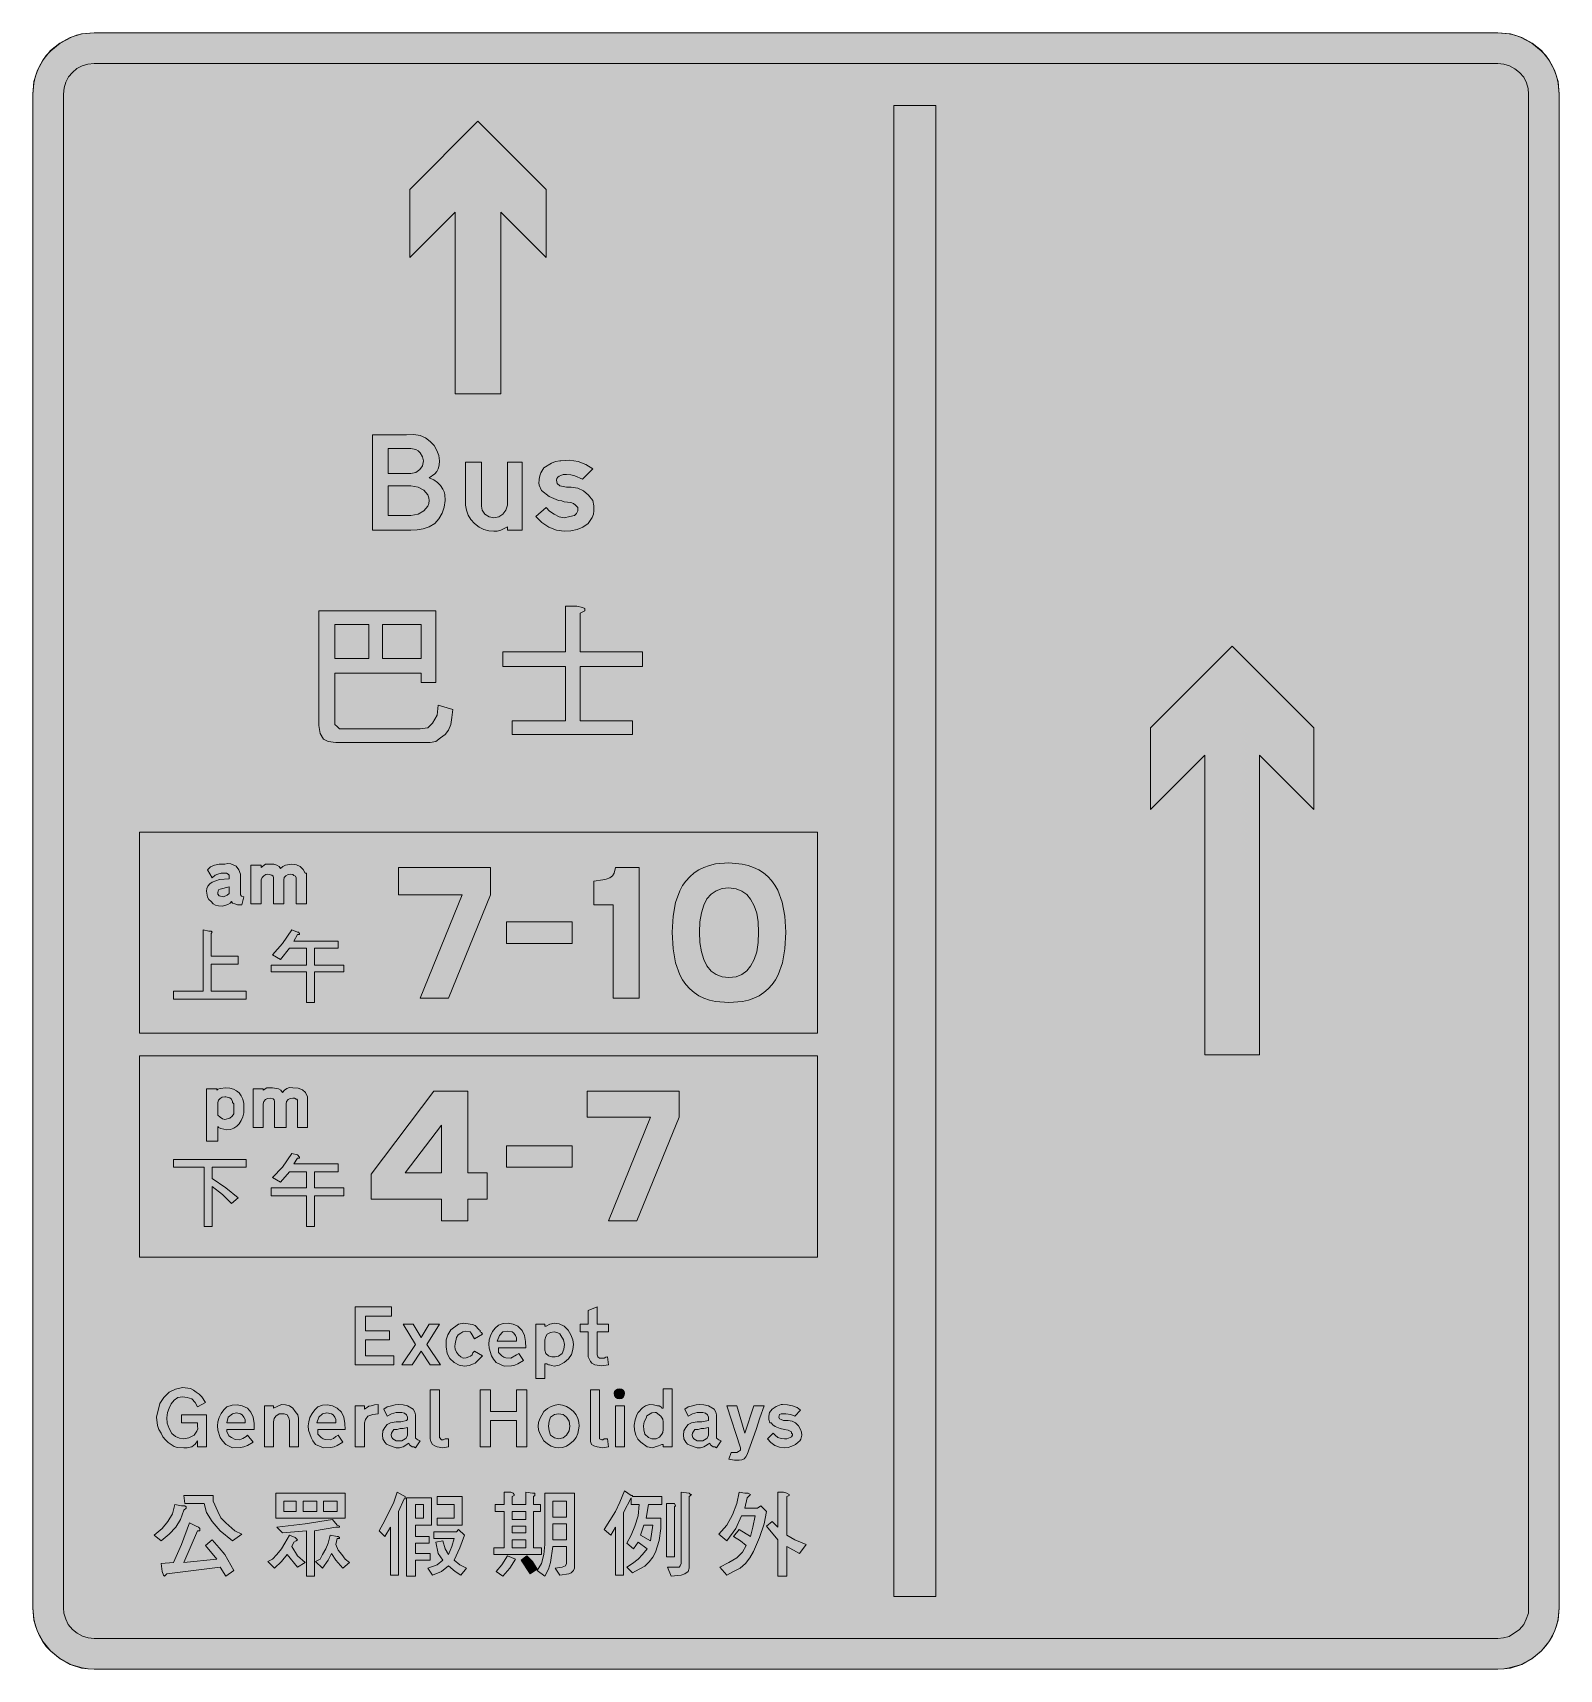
# Model space of a CAD drawing. Header units: metres. Extents: x 164 to 406, y 6 to 266.
import ezdxf

# ---------------------------------------------------------------- set-up
doc = ezdxf.new("R2010")
doc.units = ezdxf.units.M
for name, color, linetype, true_color in [('FILL_BLACK_000000', 7, 'Continuous', 0x000000), ('FILL_BLUE_0000FF', 7, 'Continuous', 0x0000ff), ('FILL_WHITE_FFFFFF', 7, 'Continuous', 0xffffff), ('STROKE_BLUE_0000FF', 7, 'Continuous', 0x0000ff), ('STROKE_WHITE_FFFFFF', 7, 'Continuous', 0xffffff)]:
    doc.layers.add(name, color=color, linetype=linetype, true_color=true_color)

msp = doc.modelspace()

# ---------------------------------------------------------------- hatches: boundary and pattern name
at = {"layer": 'FILL_BLACK_000000', "true_color": 0x000000}
h = msp.add_hatch(color=7, dxfattribs=at)
h.dxf.hatch_style = 1
h.paths.add_polyline_path([(196.25, 127.46), (195.84, 127.62), (195.44, 127.73), (195.3, 127.98), (195.08, 127.72), (194.72, 127.49), (193.86, 127.26), (193.25, 127.3), (192.76, 127.42), (192.37, 127.64), (192.06, 127.98), (191.72, 128.28), (191.5, 128.66), (191.34, 129.6), (191.4, 130.05), (191.57, 130.44), (191.86, 130.78), (192.26, 131.06), (193.39, 131.45), (194.94, 131.58), (194.94, 131.76), (194.92, 132.17), (194.76, 132.3), (194.49, 132.46), (194.22, 132.48), (193.68, 132.46), (193.14, 132.3), (192.69, 132.17), (192.24, 131.76), (191.52, 133.02), (191.99, 133.46), (192.6, 133.74), (193.34, 133.88), (194.22, 133.92), (194.73, 133.99), (195.19, 133.94), (196.02, 133.56), (196.45, 133), (196.74, 132.3), (196.74, 129.06), (196.88, 128.81), (197.28, 128.7), (196.92, 127.44), (196.25, 127.46)])
h.paths.add_polyline_path([(193.32, 128.88), (194.04, 128.7), (194.63, 128.97), (194.94, 129.24), (194.94, 130.32), (193.5, 129.96), (193.25, 129.83), (193.14, 129.42), (193.16, 129.15), (193.32, 128.88)], flags=16)
h = msp.add_hatch(color=7, dxfattribs=at)
h.dxf.hatch_style = 1
h.paths.add_polyline_path([(204.26, 132.24), (203.92, 132.05), (203.67, 131.77), (203.58, 131.4), (203.58, 127.62), (201.96, 127.62), (201.96, 131.76), (201.9, 132), (201.71, 132.17), (201.06, 132.3), (200.76, 132.24), (200.45, 132.05), (200.17, 131.77), (199.98, 131.4), (199.98, 127.62), (198.36, 127.62), (198.36, 133.74), (199.98, 133.74), (199.98, 133.38), (200.7, 133.92), (201.42, 133.92), (202.03, 133.88), (202.5, 133.76), (202.84, 133.54), (203.04, 133.2), (203.45, 133.54), (203.87, 133.76), (204.84, 133.92), (205.58, 133.82), (206.19, 133.54), (206.66, 133.08), (207, 132.48), (207.16, 132.46), (207.18, 132.3), (207.18, 132.12), (207.18, 127.62), (205.56, 127.62), (205.56, 131.76), (205.45, 132.01), (205.2, 132.12), (205, 132.28), (204.66, 132.3), (204.26, 132.24)])
h = msp.add_hatch(color=7, dxfattribs=at)
h.dxf.hatch_style = 1
h.paths.add_polyline_path([(231.84, 129.06), (221.76, 129.06), (221.76, 133.38), (236.34, 133.38), (236.34, 129.06), (229.68, 112.68), (225.18, 112.68), (231.84, 129.06)])
h = msp.add_hatch(color=7, dxfattribs=at)
h.dxf.hatch_style = 1
h.paths.add_polyline_path([(259.92, 112.68), (255.78, 112.68), (255.78, 127.44), (252.72, 127.44), (252.72, 131.22), (254.16, 131.4), (254.7, 131.51), (255.24, 131.76), (255.67, 132.05), (255.96, 132.48), (256.14, 133.38), (259.92, 133.38), (259.92, 112.68)])
h = msp.add_hatch(color=7, dxfattribs=at)
h.dxf.hatch_style = 1
h.paths.add_polyline_path([(282.6, 118.24), (281.93, 116.36), (281.49, 115.56), (280.98, 114.84), (280.35, 114.15), (279.66, 113.55), (278.91, 113.06), (278.1, 112.66), (277.22, 112.35), (276.27, 112.13), (274.14, 111.96), (272.01, 112.13), (271.06, 112.35), (270.18, 112.66), (269.37, 113.06), (268.62, 113.55), (267.93, 114.15), (267.3, 114.84), (266.79, 115.56), (266.36, 116.36), (265.68, 118.24), (265.28, 120.48), (265.14, 123.12), (265.28, 125.65), (265.68, 127.85), (266.36, 129.7), (266.79, 130.5), (267.3, 131.22), (267.93, 131.91), (268.62, 132.51), (269.37, 133), (270.18, 133.4), (271.06, 133.71), (272.01, 133.93), (274.14, 134.1), (276.23, 133.92), (277.18, 133.7), (278.05, 133.4), (278.86, 133), (279.6, 132.52), (280.27, 131.96), (280.87, 131.31), (281.4, 130.58), (281.86, 129.76), (282.57, 127.87), (283, 125.66), (283.14, 123.12), (283.01, 120.48), (282.6, 118.24)])
h.paths.add_polyline_path([(278.53, 126.14), (278.14, 127.32), (277.56, 128.34), (276.95, 129.08), (276.19, 129.65), (275.26, 130.01), (274.14, 130.14), (273.06, 130.03), (272.12, 129.7), (271.31, 129.15), (270.65, 128.39), (270.13, 127.4), (269.76, 126.19), (269.54, 124.77), (269.46, 123.12), (269.54, 121.47), (269.76, 120.02), (270.13, 118.79), (270.65, 117.77), (271.31, 116.96), (272.12, 116.39), (273.06, 116.04), (274.14, 115.92), (275.26, 116.05), (276.19, 116.42), (276.95, 116.98), (277.56, 117.72), (278.14, 118.77), (278.53, 120.02), (278.75, 121.47), (278.82, 123.12), (278.75, 124.75), (278.53, 126.14)], flags=16)
h = msp.add_hatch(color=7, dxfattribs=at)
h.dxf.hatch_style = 1
h.paths.add_polyline_path([(249.3, 124.74), (249.3, 121.32), (238.86, 121.32), (238.86, 124.74), (249.3, 124.74)])
h = msp.add_hatch(color=7, dxfattribs=at)
h.dxf.hatch_style = 1
h.paths.add_polyline_path([(192.06, 123.3), (192.24, 123.12), (192.06, 122.94), (192.06, 119.34), (196.38, 119.34), (196.38, 118.08), (192.06, 118.08), (192.06, 113.76), (197.64, 113.76), (197.64, 112.5), (186.12, 112.5), (186.12, 113.76), (190.8, 113.76), (190.8, 123.48), (191.7, 123.3), (192.06, 123.3)])
h = msp.add_hatch(color=7, dxfattribs=at)
h.dxf.hatch_style = 1
h.paths.add_polyline_path([(203.4, 121.32), (204.84, 123.48), (205.74, 123.12), (205.92, 123.12), (206.1, 122.94), (206.1, 122.76), (205.74, 122.76), (205.2, 121.68), (212.22, 121.68), (212.22, 120.6), (208.44, 120.6), (208.44, 117.9), (213.12, 117.9), (213.12, 116.82), (208.44, 116.82), (208.44, 111.96), (207.18, 111.96), (207.18, 116.82), (201.6, 116.82), (201.6, 117.9), (207.18, 117.9), (207.18, 120.6), (204.48, 120.6), (203.04, 118.8), (201.78, 119.52), (203.4, 121.32)])
h = msp.add_hatch(color=7, dxfattribs=at)
h.dxf.hatch_style = 1
h.paths.add_polyline_path([(197.09, 93.85), (196.85, 93.27), (196.54, 92.77), (196.15, 92.36), (195.69, 92.06), (195.16, 91.87), (194.58, 91.8), (193.59, 92), (193.26, 92.18), (193.14, 92.34), (193.14, 90), (191.34, 90), (191.34, 98.28), (192.96, 98.28), (192.96, 98.1), (193.11, 98.23), (193.48, 98.35), (194.4, 98.46), (195.04, 98.41), (195.61, 98.26), (196.1, 98), (196.52, 97.65), (196.84, 97.19), (197.08, 96.64), (197.23, 95.98), (197.28, 95.22), (197.23, 94.5), (197.09, 93.85)])
h.paths.add_polyline_path([(195.41, 93.95), (195.66, 94.32), (195.66, 95.94), (195.48, 96.12), (195.48, 96.3), (195.29, 96.64), (195.01, 96.86), (194.4, 97.02), (194.22, 97.02), (193.82, 96.96), (193.48, 96.77), (193.23, 96.49), (193.14, 96.12), (193.14, 94.5), (193.14, 94.14), (193.5, 93.78), (193.86, 93.53), (194.22, 93.42), (195.01, 93.67), (195.41, 93.95)], flags=16)
h = msp.add_hatch(color=7, dxfattribs=at)
h.dxf.hatch_style = 1
h.paths.add_polyline_path([(204.28, 96.59), (204.03, 96.31), (203.94, 95.94), (203.94, 92.16), (202.14, 92.16), (202.14, 96.3), (202.08, 96.54), (201.92, 96.71), (201.42, 96.84), (201.02, 96.78), (200.68, 96.59), (200.43, 96.31), (200.34, 95.94), (200.34, 92.16), (198.72, 92.16), (198.72, 98.28), (200.34, 98.28), (200.34, 98.1), (200.88, 98.46), (201.78, 98.46), (202.73, 98.3), (203.1, 98.08), (203.4, 97.74), (203.7, 98.11), (204.08, 98.37), (204.51, 98.5), (205.02, 98.46), (205.87, 98.39), (206.53, 98.15), (207.02, 97.7), (207.36, 97.02), (207.36, 96.84), (207.36, 96.66), (207.36, 92.16), (205.74, 92.16), (205.74, 96.3), (205.74, 96.48), (205.65, 96.64), (205.56, 96.66), (205.29, 96.82), (205.02, 96.84), (204.62, 96.78), (204.28, 96.59)])
h = msp.add_hatch(color=7, dxfattribs=at)
h.dxf.hatch_style = 1
h.paths.add_polyline_path([(235.8, 80.82), (232.74, 80.82), (232.74, 77.4), (228.6, 77.4), (228.6, 80.82), (217.44, 80.82), (217.44, 84.78), (227.34, 97.92), (232.74, 97.92), (232.74, 84.96), (235.8, 84.96), (235.8, 80.82)])
h.paths.add_polyline_path([(228.6, 84.96), (228.6, 92.52), (222.84, 84.96), (228.6, 84.96)], flags=16)
h = msp.add_hatch(color=7, dxfattribs=at)
h.dxf.hatch_style = 1
h.paths.add_polyline_path([(261.72, 93.78), (251.64, 93.78), (251.64, 97.92), (266.22, 97.92), (266.22, 93.78), (259.56, 77.4), (255.06, 77.4), (261.72, 93.78)])
h = msp.add_hatch(color=7, dxfattribs=at)
h.dxf.hatch_style = 1
h.paths.add_polyline_path([(249.3, 89.28), (249.3, 85.86), (238.86, 85.86), (238.86, 89.28), (249.3, 89.28)])
h = msp.add_hatch(color=7, dxfattribs=at)
h.dxf.hatch_style = 1
h.paths.add_polyline_path([(197.64, 87.12), (197.64, 85.86), (192.24, 85.86), (192.24, 84.06), (194.4, 82.62), (196.38, 81), (195.3, 80.1), (193.86, 81.54), (192.24, 82.8), (192.24, 76.5), (190.98, 76.5), (190.98, 85.86), (186.12, 85.86), (186.12, 87.12), (197.64, 87.12)])
h = msp.add_hatch(color=7, dxfattribs=at)
h.dxf.hatch_style = 1
h.paths.add_polyline_path([(203.4, 85.86), (204.84, 88.02), (205.74, 87.84), (206.1, 87.48), (206.1, 87.3), (205.74, 87.3), (205.2, 86.4), (212.22, 86.4), (212.22, 85.14), (208.44, 85.14), (208.44, 82.62), (213.12, 82.62), (213.12, 81.36), (208.44, 81.36), (208.44, 76.5), (207.18, 76.5), (207.18, 81.36), (201.6, 81.36), (201.6, 82.62), (207.18, 82.62), (207.18, 85.14), (204.48, 85.14), (203.04, 83.52), (201.78, 84.24), (203.4, 85.86)])
at = {"layer": 'FILL_BLUE_0000FF', "true_color": 0x0000ff}
h = msp.add_hatch(color=7, dxfattribs=at)
h.dxf.hatch_style = 1
h.paths.add_polyline_path([(396, 260.82), (396.94, 260.72), (397.85, 260.44), (398.68, 259.98), (399.42, 259.38), (400.1, 258.62), (400.55, 257.74), (400.79, 256.82), (400.86, 255.96), (400.86, 16.02), (400.82, 15.19), (400.5, 14.22), (400.1, 13.41), (399.42, 12.6), (397.8, 11.52), (396.9, 11.27), (396, 11.16), (173.52, 11.16), (172.58, 11.26), (171.68, 11.54), (170.84, 12), (170.1, 12.6), (169.43, 13.41), (169.02, 14.22), (168.71, 15.19), (168.66, 16.02), (168.66, 255.96), (168.76, 256.94), (169.04, 257.86), (169.49, 258.68), (170.08, 259.4), (170.8, 259.99), (171.62, 260.44), (172.54, 260.72), (173.52, 260.82), (396, 260.82)])
at = {"layer": 'FILL_WHITE_FFFFFF', "true_color": 0xffffff}
h = msp.add_hatch(color=7, dxfattribs=at)
h.dxf.hatch_style = 1
h.paths.add_polyline_path([(405.56, 14.29), (405.34, 13.36), (405, 12.42), (404.66, 11.61), (404.19, 10.8), (403.58, 9.99), (402.84, 9.18), (401.36, 7.97), (399.6, 7.02), (397.8, 6.53), (396.92, 6.36), (396, 6.3), (173.52, 6.3), (172.58, 6.36), (171.65, 6.53), (169.92, 7.02), (168.17, 7.97), (166.68, 9.18), (165.94, 9.91), (165.33, 10.73), (164.86, 11.58), (164.52, 12.42), (164.18, 13.36), (163.96, 14.29), (163.8, 16.02), (163.8, 255.96), (163.96, 257.69), (164.18, 258.62), (164.52, 259.56), (164.86, 260.4), (165.33, 261.25), (165.94, 262.07), (166.68, 262.8), (168.17, 264.02), (169.92, 264.96), (170.76, 265.3), (171.65, 265.52), (173.52, 265.68), (396, 265.68), (397.8, 265.52), (398.68, 265.3), (399.6, 264.96), (401.36, 264.02), (402.84, 262.8), (403.58, 262.07), (404.19, 261.25), (404.66, 260.4), (405, 259.56), (405.34, 258.62), (405.56, 257.69), (405.72, 255.96), (405.72, 16.02), (405.56, 14.29)])
h = msp.add_hatch(color=7, dxfattribs=at)
h.dxf.hatch_style = 1
h.paths.add_polyline_path([(237.96, 208.44), (230.76, 208.44), (230.76, 237.24), (223.56, 230.04), (223.56, 240.84), (234.36, 251.64), (245.16, 240.84), (245.16, 230.04), (237.96, 237.24), (237.96, 208.44)])
h = msp.add_hatch(color=7, dxfattribs=at)
h.dxf.hatch_style = 1
h.paths.add_polyline_path([(306.9, 254.16), (306.9, 17.82), (300.24, 17.82), (300.24, 254.16), (306.9, 254.16)])
h = msp.add_hatch(color=7, dxfattribs=at)
h.dxf.hatch_style = 1
h.paths.add_polyline_path([(228.44, 193.93), (228.78, 193.32), (228.99, 192.91), (229.1, 192.49), (229.14, 191.52), (229.01, 190.48), (228.67, 189.52), (228.15, 188.66), (227.52, 187.92), (226.65, 187.37), (225.7, 187.04), (224.71, 186.88), (223.74, 186.84), (217.62, 186.84), (217.62, 201.96), (223.02, 201.96), (224.17, 201.99), (225.18, 201.83), (226.06, 201.45), (226.8, 200.88), (227.4, 200.25), (227.86, 199.49), (228.14, 198.65), (228.24, 197.82), (228.22, 197.12), (228.06, 196.56), (227.86, 196.16), (227.54, 195.77), (226.62, 195.12), (227.36, 194.81), (227.97, 194.42), (228.44, 193.93)])
h.paths.add_polyline_path([(225.14, 196.43), (225.56, 197.06), (225.72, 197.82), (225.59, 198.45), (225.18, 199.08), (224.88, 199.42), (224.53, 199.64), (223.74, 199.8), (220.14, 199.8), (220.14, 195.84), (223.74, 195.84), (224.51, 196), (225.14, 196.43)], flags=16)
h.paths.add_polyline_path([(225.79, 189.88), (226.4, 190.62), (226.56, 191.06), (226.62, 191.52), (226.56, 191.98), (226.4, 192.42), (225.79, 193.16), (224.87, 193.67), (223.74, 193.86), (220.14, 193.86), (220.14, 189.18), (223.74, 189.18), (224.87, 189.37), (225.79, 189.88)], flags=16)
h = msp.add_hatch(color=7, dxfattribs=at)
h.dxf.hatch_style = 1
h.paths.add_polyline_path([(236.07, 186.73), (235.28, 186.95), (234.53, 187.34), (233.82, 187.92), (233.24, 188.52), (232.83, 189.23), (232.55, 190), (232.38, 190.8), (232.38, 197.64), (234.9, 197.64), (234.9, 190.62), (235.04, 189.99), (235.44, 189.36), (236.16, 188.96), (236.88, 188.82), (237.67, 188.96), (238.32, 189.36), (238.75, 190.01), (239.04, 190.8), (239.04, 197.64), (241.38, 197.64), (241.38, 186.84), (239.04, 186.84), (239.04, 187.38), (237.96, 186.84), (237.42, 186.68), (236.88, 186.66), (236.07, 186.73)])
h = msp.add_hatch(color=7, dxfattribs=at)
h.dxf.hatch_style = 1
h.paths.add_polyline_path([(248.4, 193.68), (248.76, 193.68), (249.12, 193.68), (250.16, 193.52), (251.1, 193.07), (251.9, 192.39), (252.54, 191.52), (252.7, 190.71), (252.72, 189.9), (252.66, 189.36), (252.47, 188.84), (251.82, 187.92), (250.98, 187.34), (250.07, 186.95), (249.09, 186.73), (248.04, 186.66), (246.81, 186.82), (245.59, 187.29), (244.47, 188.03), (243.54, 189), (245.16, 190.44), (245.72, 189.83), (246.42, 189.36), (247.23, 188.96), (248.04, 188.82), (248.94, 189), (249.66, 189.18), (250, 189.47), (250.2, 189.9), (250.2, 190.44), (249.84, 190.8), (249.51, 191.04), (249.08, 191.21), (248.04, 191.34), (247.66, 191.5), (247.14, 191.52), (245.66, 192.2), (244.44, 193.14), (244.06, 193.95), (244.01, 194.36), (244.08, 194.76), (244.08, 194.94), (244.14, 195.45), (244.31, 195.91), (244.8, 196.74), (245.99, 197.48), (246.65, 197.73), (247.32, 197.82), (247.5, 197.82), (248.87, 197.93), (250.22, 197.73), (251.47, 197.26), (252.54, 196.56), (250.92, 194.94), (249.73, 195.44), (249.07, 195.6), (248.4, 195.66), (247.88, 195.64), (247.5, 195.48), (247.24, 195.42), (247.01, 195.26), (246.84, 195.02), (246.78, 194.76), (246.92, 194.24), (247.32, 193.86), (248.4, 193.68)])
h = msp.add_hatch(color=7, dxfattribs=at)
h.dxf.hatch_style = 1
h.paths.add_polyline_path([(225.36, 162.72), (225.36, 164.16), (211.68, 164.16), (211.68, 156.06), (212.04, 155.7), (212.4, 155.34), (225.18, 155.34), (226.44, 155.52), (227.16, 156.24), (227.88, 157.5), (228.06, 159.12), (230.4, 158.4), (230.22, 157.14), (230.04, 156.06), (229.68, 155.16), (229.14, 154.44), (228.42, 153.9), (227.7, 153.36), (226.8, 153.18), (211.86, 153.18), (210.6, 153.36), (209.88, 153.72), (209.34, 154.62), (209.16, 155.88), (209.16, 174.06), (227.7, 174.06), (227.7, 162.72), (225.36, 162.72)])
h.paths.add_polyline_path([(211.68, 171.9), (211.68, 166.5), (217.08, 166.5), (217.08, 171.9), (211.68, 171.9)], flags=16)
h.paths.add_polyline_path([(225.36, 171.9), (219.24, 171.9), (219.24, 166.5), (225.36, 166.5), (225.36, 171.9)], flags=16)
h = msp.add_hatch(color=7, dxfattribs=at)
h.dxf.hatch_style = 1
h.paths.add_polyline_path([(250.92, 174.6), (251.28, 174.42), (251.28, 174.06), (250.56, 173.7), (250.56, 167.58), (260.46, 167.58), (260.46, 165.24), (250.56, 165.24), (250.56, 156.6), (258.84, 156.6), (258.84, 154.44), (239.76, 154.44), (239.76, 156.6), (248.22, 156.6), (248.22, 165.24), (238.32, 165.24), (238.32, 167.58), (248.22, 167.58), (248.22, 174.78), (250.02, 174.78), (250.92, 174.6)])
h = msp.add_hatch(color=7, dxfattribs=at)
h.dxf.hatch_style = 1
h.paths.add_polyline_path([(366.84, 142.56), (358.2, 151.2), (358.2, 103.68), (349.56, 103.68), (349.56, 151.2), (340.92, 142.56), (340.92, 155.52), (353.88, 168.48), (366.84, 155.52), (366.84, 142.56)])
h = msp.add_hatch(color=7, dxfattribs=at)
h.dxf.hatch_style = 1
h.paths.add_polyline_path([(288.18, 138.96), (288.18, 107.1), (180.72, 107.1), (180.72, 138.96), (288.18, 138.96)])
h = msp.add_hatch(color=7, dxfattribs=at)
h.dxf.hatch_style = 1
h.paths.add_polyline_path([(288.18, 103.5), (288.18, 71.64), (180.72, 71.64), (180.72, 103.5), (288.18, 103.5)])
h = msp.add_hatch(color=7, dxfattribs=at)
h.dxf.hatch_style = 1
h.paths.add_polyline_path([(214.92, 63.72), (220.68, 63.72), (220.68, 62.28), (216.54, 62.28), (216.54, 59.94), (220.32, 59.94), (220.32, 58.5), (216.54, 58.5), (216.54, 55.98), (221.04, 55.98), (221.04, 54.54), (214.92, 54.54), (214.92, 63.72)])
h = msp.add_hatch(color=7, dxfattribs=at)
h.dxf.hatch_style = 1
h.paths.add_polyline_path([(253.37, 55.82), (253.62, 55.62), (254.34, 55.62), (254.61, 55.78), (254.88, 55.8), (255.06, 54.54), (253.91, 54.41), (252.9, 54.54), (252.41, 54.81), (252.18, 55.08), (251.82, 55.8), (251.82, 59.76), (250.56, 59.76), (250.56, 61.02), (251.82, 61.02), (251.82, 63.18), (253.26, 63.72), (253.26, 61.02), (255.06, 61.02), (255.06, 59.76), (253.26, 59.76), (253.26, 56.16), (253.37, 55.82)])
h = msp.add_hatch(color=7, dxfattribs=at)
h.dxf.hatch_style = 1
h.paths.add_polyline_path([(225.36, 56.7), (223.92, 54.54), (222.3, 54.54), (224.46, 57.78), (222.48, 61.02), (224.1, 61.02), (225.36, 58.86), (226.62, 61.02), (228.24, 61.02), (226.26, 57.78), (228.42, 54.54), (226.8, 54.54), (225.36, 56.7)])
h = msp.add_hatch(color=7, dxfattribs=at)
h.dxf.hatch_style = 1
h.paths.add_polyline_path([(232.47, 55.64), (232.92, 55.8), (233.19, 55.91), (233.46, 56.16), (233.57, 56.43), (233.82, 56.7), (235.08, 55.98), (234.72, 55.62), (234.18, 55.08), (233.91, 54.83), (233.64, 54.72), (232.99, 54.47), (232.2, 54.36), (231.39, 54.5), (230.58, 54.9), (229.91, 55.55), (229.5, 56.34), (229.34, 57.42), (229.32, 58.5), (229.61, 59.31), (230.04, 60.12), (231.3, 61.02), (232.13, 61.16), (233.1, 61.02), (233.5, 60.96), (233.89, 60.77), (234.54, 60.12), (234.7, 60.01), (234.72, 59.76), (234.9, 59.65), (235.08, 59.4), (233.82, 58.68), (233.28, 59.58), (233.1, 59.76), (232.31, 59.87), (231.96, 59.79), (231.66, 59.58), (231.23, 59.29), (230.94, 58.86), (230.72, 57.89), (230.69, 57.47), (230.76, 57.06), (230.96, 56.56), (231.26, 56.14), (231.62, 55.82), (232.02, 55.62), (232.47, 55.64)])
h = msp.add_hatch(color=7, dxfattribs=at)
h.dxf.hatch_style = 1
h.paths.add_polyline_path([(236.81, 55.44), (236.52, 55.98), (236.14, 57.17), (236.09, 57.83), (236.16, 58.5), (236.36, 59.17), (236.68, 59.81), (237.1, 60.37), (237.6, 60.84), (238.33, 61.12), (239.13, 61.16), (239.93, 60.99), (240.66, 60.66), (241.34, 60.01), (241.74, 59.22), (241.9, 58.23), (241.92, 57.24), (237.6, 57.24), (237.6, 57.06), (237.6, 56.88), (237.6, 56.52), (238.14, 55.98), (238.44, 55.77), (238.79, 55.67), (239.58, 55.62), (240.48, 56.16), (240.84, 56.34), (241.56, 55.26), (240.66, 54.72), (240.2, 54.51), (239.65, 54.41), (238.5, 54.36), (237.24, 54.9), (236.81, 55.44)])
h.paths.add_polyline_path([(240.46, 58.84), (240.3, 59.22), (240.03, 59.56), (239.76, 59.76), (238.97, 59.9), (238.32, 59.76), (237.78, 59.22), (237.42, 58.32), (240.48, 58.32), (240.46, 58.84)], flags=16)
h = msp.add_hatch(color=7, dxfattribs=at)
h.dxf.hatch_style = 1
h.paths.add_polyline_path([(247.24, 61.04), (248.04, 60.66), (248.64, 60.03), (249.1, 59.29), (249.38, 58.51), (249.48, 57.78), (249.41, 56.98), (249.17, 56.21), (248.72, 55.5), (248.04, 54.9), (247.23, 54.5), (246.42, 54.36), (245.7, 54.54), (245.52, 54.54), (245.36, 54.63), (245.34, 54.72), (245.16, 54.72), (244.98, 54.72), (244.98, 52.38), (243.54, 52.38), (243.54, 61.02), (244.98, 61.02), (244.98, 60.66), (245.09, 60.66), (245.16, 60.66), (245.76, 60.99), (246.47, 61.13), (247.24, 61.04)])
h.paths.add_polyline_path([(244.98, 58.5), (244.98, 56.88), (245.12, 56.36), (245.52, 55.98), (246.06, 55.82), (246.6, 55.8), (247.14, 55.94), (247.68, 56.34), (247.98, 57.04), (248.06, 57.78), (247.91, 58.52), (247.5, 59.22), (247.31, 59.46), (247.03, 59.63), (246.42, 59.76), (245.88, 59.65), (245.34, 59.4), (245.09, 59.02), (244.98, 58.5)], flags=16)
h = msp.add_hatch(color=7, dxfattribs=at)
h.dxf.hatch_style = 1
h.paths.add_polyline_path([(189.9, 47.88), (189.52, 48.58), (189, 49.14), (188.28, 49.39), (187.56, 49.5), (186.82, 49.35), (186.21, 48.94), (185.74, 48.36), (185.4, 47.7), (185.17, 46.97), (185.06, 46.15), (185.12, 45.3), (185.4, 44.46), (185.87, 43.68), (186.44, 43.18), (187.07, 42.92), (187.74, 42.84), (188.55, 42.98), (189.36, 43.38), (189.83, 44.03), (189.94, 44.42), (189.9, 44.82), (189.9, 45.36), (187.38, 45.36), (187.38, 46.62), (191.34, 46.62), (191.34, 41.58), (189.9, 41.58), (189.9, 42.48), (189.52, 41.96), (189, 41.58), (188.3, 41.42), (187.74, 41.4), (186.68, 41.47), (186.2, 41.63), (185.76, 41.94), (185.25, 42.25), (184.82, 42.64), (184.44, 43.13), (184.14, 43.74), (183.8, 44.31), (183.58, 44.93), (183.42, 46.26), (183.96, 48.42), (184.55, 49.39), (185.4, 50.22), (186.41, 50.72), (187.56, 50.94), (188.78, 50.78), (189.28, 50.56), (189.72, 50.22), (190.2, 49.89), (190.58, 49.48), (191.16, 48.6), (189.9, 47.88)])
h = msp.add_hatch(color=7, dxfattribs=at)
h.dxf.hatch_style = 1
h.paths.add_polyline_path([(226.8, 50.58), (228.24, 50.58), (228.24, 43.02), (228.6, 42.66), (228.87, 42.68), (229.14, 42.84), (229.68, 42.84), (229.68, 41.58), (228.78, 41.4), (227.88, 41.58), (227.52, 41.69), (227.16, 41.94), (226.91, 42.39), (226.8, 42.84), (226.8, 50.58)])
h = msp.add_hatch(color=7, dxfattribs=at)
h.dxf.hatch_style = 1
h.paths.add_polyline_path([(240.48, 45.72), (236.34, 45.72), (236.34, 41.58), (234.72, 41.58), (234.72, 50.58), (236.34, 50.58), (236.34, 47.16), (240.48, 47.16), (240.48, 50.58), (242.1, 50.58), (242.1, 41.58), (240.48, 41.58), (240.48, 45.72)])
h = msp.add_hatch(color=7, dxfattribs=at)
h.dxf.hatch_style = 1
h.paths.add_polyline_path([(252.18, 50.58), (253.62, 50.58), (253.62, 42.84), (253.98, 42.66), (254.16, 42.68), (254.34, 42.84), (254.88, 42.84), (255.06, 41.58), (254.16, 41.4), (253.26, 41.58), (252.74, 41.69), (252.36, 41.94), (252.2, 42.39), (252.18, 42.84), (252.18, 50.58)])
h = msp.add_hatch(color=7, dxfattribs=at)
h.dxf.hatch_style = 1
h.paths.add_polyline_path([(257.52, 49.67), (257.36, 49.39), (257.12, 49.2), (256.86, 49.14), (256.49, 49.2), (256.21, 49.39), (256.02, 49.67), (255.96, 50.04), (256.02, 50.3), (256.21, 50.54), (256.49, 50.7), (256.86, 50.76), (257.12, 50.7), (257.36, 50.54), (257.52, 50.3), (257.58, 50.04), (257.52, 49.67)])
h = msp.add_hatch(color=7, dxfattribs=at)
h.dxf.hatch_style = 1
h.paths.add_polyline_path([(262.08, 41.4), (261.18, 41.58), (260.15, 42.28), (259.71, 42.77), (259.38, 43.38), (259.18, 44.19), (259.13, 45), (259.25, 45.81), (259.56, 46.62), (259.74, 46.98), (260.44, 47.75), (260.93, 48.04), (261.54, 48.24), (262.17, 48.22), (262.8, 48.06), (263.07, 48.04), (263.34, 47.88), (263.43, 47.86), (263.52, 47.7), (263.63, 47.7), (263.7, 47.7), (263.7, 50.76), (265.14, 50.76), (265.14, 41.58), (263.7, 41.58), (263.7, 41.94), (263.59, 41.94), (263.52, 41.94), (262.98, 41.69), (262.44, 41.58), (262.08, 41.4)])
h.paths.add_polyline_path([(263.52, 43.56), (263.68, 43.85), (263.7, 44.28), (263.7, 45.54), (263.66, 45.92), (263.34, 46.44), (262.62, 46.98), (262.44, 46.98), (261.9, 46.94), (261.36, 46.62), (261.11, 46.49), (261, 46.08), (260.69, 45.51), (260.57, 44.89), (260.62, 44.23), (260.82, 43.56), (261.36, 43.02), (261.9, 42.84), (262.62, 42.84), (263.14, 43.07), (263.52, 43.56)], flags=16)
h = msp.add_hatch(color=7, dxfattribs=at)
h.dxf.hatch_style = 1
h.paths.add_polyline_path([(193.88, 42.48), (193.5, 43.02), (193.12, 44.21), (193.07, 44.87), (193.14, 45.54), (193.34, 46.21), (193.66, 46.85), (194.08, 47.41), (194.58, 47.88), (195.39, 48.16), (196.2, 48.2), (197.01, 48.03), (197.82, 47.7), (198.34, 47.05), (198.72, 46.26), (198.88, 45.27), (198.9, 44.28), (194.58, 44.28), (194.58, 44.1), (194.58, 43.92), (194.76, 43.56), (194.9, 43.29), (195.3, 43.02), (195.86, 42.71), (196.56, 42.66), (197.1, 42.86), (197.64, 43.2), (197.82, 43.38), (198.72, 42.3), (197.82, 41.76), (197.28, 41.55), (196.72, 41.45), (195.48, 41.4), (194.4, 41.94), (193.88, 42.48)])
h.paths.add_polyline_path([(197.44, 45.88), (197.28, 46.26), (197.01, 46.6), (196.74, 46.8), (196.11, 46.94), (195.48, 46.8), (194.76, 46.26), (194.58, 45.36), (197.46, 45.36), (197.44, 45.88)], flags=16)
h = msp.add_hatch(color=7, dxfattribs=at)
h.dxf.hatch_style = 1
h.paths.add_polyline_path([(202.84, 46.76), (202.32, 46.44), (202.07, 46.06), (201.96, 45.54), (201.96, 41.58), (200.52, 41.58), (200.52, 48.06), (201.96, 48.06), (201.96, 47.7), (203.22, 48.24), (203.85, 48.22), (204.48, 48.06), (205, 47.68), (205.38, 47.16), (205.79, 46.62), (205.92, 46.08), (205.92, 41.58), (204.48, 41.58), (204.48, 45.72), (204.37, 46.17), (204.12, 46.62), (203.67, 46.78), (203.22, 46.8), (202.84, 46.76)])
h = msp.add_hatch(color=7, dxfattribs=at)
h.dxf.hatch_style = 1
h.paths.add_polyline_path([(208.19, 42.48), (207.9, 43.02), (207.52, 44.21), (207.47, 44.87), (207.54, 45.54), (207.74, 46.21), (208.06, 46.85), (208.48, 47.41), (208.98, 47.88), (209.71, 48.16), (210.51, 48.2), (211.31, 48.03), (212.04, 47.7), (212.72, 47.05), (213.12, 46.26), (213.28, 45.27), (213.3, 44.28), (208.98, 44.28), (208.98, 44.1), (208.98, 43.92), (208.98, 43.56), (209.52, 43.02), (209.82, 42.81), (210.17, 42.71), (210.96, 42.66), (211.48, 42.86), (211.86, 43.2), (212.22, 43.38), (212.94, 42.3), (212.04, 41.76), (211.58, 41.55), (211.03, 41.45), (209.88, 41.4), (208.62, 41.94), (208.19, 42.48)])
h.paths.add_polyline_path([(211.84, 45.88), (211.68, 46.26), (211.41, 46.6), (211.14, 46.8), (210.42, 46.94), (209.7, 46.8), (209.16, 46.26), (208.8, 45.36), (211.86, 45.36), (211.84, 45.88)], flags=16)
h = msp.add_hatch(color=7, dxfattribs=at)
h.dxf.hatch_style = 1
h.paths.add_polyline_path([(216.83, 47.86), (217.09, 48), (217.44, 48.06), (217.98, 48.22), (218.52, 48.24), (218.52, 46.8), (217.71, 46.69), (216.9, 46.44), (216.54, 45.9), (216.36, 45.36), (216.36, 41.58), (214.92, 41.58), (214.92, 48.06), (216.36, 48.06), (216.36, 47.52), (216.83, 47.86)])
h = msp.add_hatch(color=7, dxfattribs=at)
h.dxf.hatch_style = 1
h.paths.add_polyline_path([(219.89, 41.96), (219.6, 42.3), (219.29, 42.84), (219.24, 43.38), (219.29, 44.08), (219.6, 44.64), (219.98, 45.07), (220.5, 45.36), (221.4, 45.54), (222.12, 45.54), (223.02, 45.72), (223.2, 45.9), (223.2, 46.26), (223.02, 46.62), (222.73, 46.87), (222.3, 46.98), (221.4, 46.98), (220.68, 46.8), (219.96, 46.44), (219.42, 47.52), (219.96, 47.88), (220.68, 48.06), (221.22, 48.22), (221.76, 48.24), (222.48, 48.22), (223.2, 48.06), (224.1, 47.52), (224.35, 47.07), (224.46, 46.62), (224.46, 45.18), (224.46, 43.02), (224.48, 42.93), (224.64, 42.84), (224.66, 42.75), (224.82, 42.66), (225.18, 42.48), (224.46, 41.4), (224.19, 41.56), (223.92, 41.58), (223.52, 41.85), (223.38, 42.12), (222.48, 41.58), (221.94, 41.42), (221.4, 41.4), (220.32, 41.76), (219.89, 41.96)])
h.paths.add_polyline_path([(222.84, 42.84), (223, 42.93), (223.02, 43.02), (223.2, 43.38), (223.2, 44.64), (222.48, 44.46), (222.03, 44.44), (221.58, 44.28), (221.04, 44.28), (220.79, 44.01), (220.68, 43.74), (220.61, 43.47), (220.68, 43.2), (220.7, 43.02), (220.86, 42.84), (221.4, 42.48), (222.3, 42.48), (222.84, 42.84)], flags=16)
h = msp.add_hatch(color=7, dxfattribs=at)
h.dxf.hatch_style = 1
h.paths.add_polyline_path([(244.15, 45.99), (244.8, 47.16), (245.37, 47.63), (245.97, 47.97), (246.57, 48.17), (247.14, 48.24), (247.78, 48.17), (248.38, 47.97), (248.94, 47.63), (249.48, 47.16), (249.92, 46.62), (250.2, 46.06), (250.34, 45.46), (250.38, 44.82), (250.2, 43.65), (249.92, 43.05), (249.48, 42.48), (248.94, 42.01), (248.38, 41.67), (247.78, 41.47), (247.14, 41.4), (246.57, 41.47), (245.97, 41.67), (245.37, 42.01), (244.8, 42.48), (244.15, 43.65), (243.96, 44.25), (243.9, 44.82), (243.96, 45.39), (244.15, 45.99)])
h.paths.add_polyline_path([(245.88, 46.26), (245.63, 45.61), (245.52, 44.82), (245.63, 44.1), (245.88, 43.38), (246.51, 42.98), (247.14, 42.84), (247.84, 42.98), (248.4, 43.38), (248.81, 44.1), (248.94, 44.82), (248.81, 45.61), (248.4, 46.26), (247.84, 46.67), (247.14, 46.8), (246.51, 46.67), (245.88, 46.26)], flags=16)
h = msp.add_hatch(color=7, dxfattribs=at)
h.dxf.hatch_style = 1
h.paths.add_polyline_path([(257.58, 48.06), (257.58, 41.58), (256.14, 41.58), (256.14, 48.06), (257.58, 48.06)])
h = msp.add_hatch(color=7, dxfattribs=at)
h.dxf.hatch_style = 1
h.paths.add_polyline_path([(267.59, 41.96), (267.3, 42.3), (266.99, 42.84), (266.94, 43.38), (266.99, 44.08), (267.3, 44.64), (267.68, 45.07), (268.2, 45.36), (269.1, 45.54), (269.82, 45.54), (270.9, 45.72), (270.9, 45.9), (270.9, 46.26), (270.72, 46.62), (270.43, 46.87), (270, 46.98), (269.1, 46.98), (268.38, 46.8), (267.66, 46.44), (267.12, 47.52), (267.66, 47.88), (268.38, 48.06), (268.92, 48.22), (269.46, 48.24), (270.18, 48.22), (270.9, 48.06), (271.8, 47.52), (272.05, 47.07), (272.16, 46.62), (272.16, 45.18), (272.16, 43.02), (272.18, 42.93), (272.34, 42.84), (272.36, 42.75), (272.52, 42.66), (272.88, 42.48), (272.16, 41.4), (271.89, 41.56), (271.62, 41.58), (271.22, 41.85), (271.08, 42.12), (270.18, 41.58), (269.64, 41.42), (269.1, 41.4), (268.02, 41.76), (267.59, 41.96)])
h.paths.add_polyline_path([(270.54, 42.84), (270.7, 42.93), (270.72, 43.02), (270.9, 43.38), (270.9, 44.64), (270.18, 44.46), (269.73, 44.44), (269.28, 44.28), (268.74, 44.28), (268.49, 44.01), (268.38, 43.74), (268.31, 43.47), (268.38, 43.2), (268.4, 43.02), (268.56, 42.84), (269.1, 42.48), (270, 42.48), (270.54, 42.84)], flags=16)
h = msp.add_hatch(color=7, dxfattribs=at)
h.dxf.hatch_style = 1
h.paths.add_polyline_path([(275.94, 41.4), (273.78, 48.06), (275.4, 48.06), (276.66, 43.74), (278.1, 48.06), (279.72, 48.06), (279.02, 46.17), (278.46, 44.28), (277.02, 40.32), (276.82, 39.95), (276.53, 39.67), (276.16, 39.48), (275.76, 39.42), (275.04, 39.42), (274.14, 39.6), (274.5, 40.68), (275.4, 40.68), (275.67, 40.79), (275.94, 41.04), (275.94, 41.4)])
h = msp.add_hatch(color=7, dxfattribs=at)
h.dxf.hatch_style = 1
h.paths.add_polyline_path([(282.78, 45.74), (283.14, 45.72), (283.5, 45.72), (284.14, 45.62), (284.69, 45.34), (285.15, 44.88), (285.48, 44.28), (285.64, 43.9), (285.66, 43.38), (285.53, 42.77), (285.36, 42.49), (285.12, 42.3), (284.66, 41.93), (284.11, 41.65), (283.53, 41.46), (282.96, 41.4), (282.16, 41.5), (281.41, 41.78), (280.76, 42.24), (280.26, 42.84), (281.16, 43.74), (281.45, 43.38), (281.88, 43.02), (282.42, 42.86), (282.96, 42.84), (283.32, 42.84), (283.86, 43.02), (284.04, 43.13), (284.22, 43.38), (284.2, 43.56), (284.04, 43.74), (284.04, 43.92), (283.5, 44.17), (282.96, 44.28), (282.24, 44.46), (281.45, 44.78), (281.1, 45.02), (280.8, 45.36), (280.62, 45.36), (280.46, 45.9), (280.44, 46.44), (280.58, 46.98), (280.98, 47.52), (281.63, 47.95), (282.42, 48.24), (282.6, 48.24), (283.41, 48.22), (284.22, 48.06), (284.92, 47.77), (285.48, 47.34), (284.58, 46.44), (283.93, 46.69), (283.14, 46.8), (282.42, 46.8), (282.17, 46.67), (282.06, 46.26), (282.17, 46.01), (282.42, 45.9), (282.78, 45.74)])
h = msp.add_hatch(color=7, dxfattribs=at)
h.dxf.hatch_style = 1
h.paths.add_polyline_path([(192.42, 33.84), (192.42, 32.94), (193.11, 31.28), (193.63, 30.32), (194.39, 29.49), (195.84, 28.26), (196.92, 27.72), (195.48, 26.64), (193.5, 28.26), (192.24, 29.7), (191.34, 31.14), (190.98, 32.58), (187.92, 32.58), (187.74, 33.84), (192.42, 33.84)])
h = msp.add_hatch(color=7, dxfattribs=at)
h.dxf.hatch_style = 1
h.paths.add_polyline_path([(202.32, 34.2), (213.3, 34.2), (213.3, 30.24), (202.32, 30.24), (202.32, 34.2)])
h.paths.add_polyline_path([(203.58, 31.32), (205.56, 31.32), (205.56, 32.94), (203.58, 32.94), (203.58, 31.32)], flags=16)
h.paths.add_polyline_path([(206.64, 32.94), (206.64, 31.32), (208.8, 31.32), (208.8, 32.94), (206.64, 32.94)], flags=16)
h.paths.add_polyline_path([(212.04, 32.94), (209.88, 32.94), (209.88, 31.32), (212.04, 31.32), (212.04, 32.94)], flags=16)
h = msp.add_hatch(color=7, dxfattribs=at)
h.dxf.hatch_style = 1
h.paths.add_polyline_path([(222.84, 33.66), (222.84, 33.3), (222.66, 33.3), (221.76, 31.32), (221.76, 21.24), (220.5, 21.24), (220.5, 28.8), (219.6, 27.36), (218.7, 28.26), (219.6, 29.88), (221.04, 32.76), (221.58, 34.38), (222.48, 33.84), (222.84, 33.66)])
h = msp.add_hatch(color=7, dxfattribs=at)
h.dxf.hatch_style = 1
h.paths.add_polyline_path([(239.94, 34.2), (240.12, 34.02), (240.12, 33.84), (239.76, 33.66), (239.76, 32.4), (241.92, 32.4), (241.92, 34.38), (243, 34.2), (243.36, 34.2), (243.36, 33.84), (243.18, 33.66), (243.18, 32.4), (244.26, 32.4), (244.26, 31.32), (243.18, 31.32), (243.18, 25.56), (244.44, 25.56), (244.44, 24.48), (236.88, 24.48), (236.88, 25.56), (238.5, 25.56), (238.5, 31.32), (237.06, 31.32), (237.06, 32.4), (238.5, 32.4), (238.5, 34.38), (239.58, 34.38), (239.94, 34.2)])
h.paths.add_polyline_path([(239.76, 27.9), (241.92, 27.9), (241.92, 28.98), (239.76, 28.98), (239.76, 27.9)], flags=16)
h.paths.add_polyline_path([(239.76, 26.82), (239.76, 25.56), (241.92, 25.56), (241.92, 26.82), (239.76, 26.82)], flags=16)
h.paths.add_polyline_path([(241.92, 31.32), (239.76, 31.32), (239.76, 30.06), (241.92, 30.06), (241.92, 31.32)], flags=16)
h = msp.add_hatch(color=7, dxfattribs=at)
h.dxf.hatch_style = 1
h.paths.add_polyline_path([(249.48, 21.96), (249.12, 21.6), (248.76, 21.42), (247.32, 21.24), (246.6, 22.32), (247.68, 22.5), (248.22, 22.68), (248.4, 23.04), (248.4, 25.74), (246.24, 25.74), (245.88, 23.22), (245.52, 22.14), (244.98, 21.06), (243.72, 21.96), (244.44, 23.04), (244.8, 24.48), (244.98, 26.1), (244.98, 34.2), (249.66, 34.2), (249.66, 22.32), (249.48, 21.96)])
h.paths.add_polyline_path([(246.24, 29.34), (246.24, 26.82), (248.4, 26.82), (248.4, 29.34), (246.24, 29.34)], flags=16)
h.paths.add_polyline_path([(248.4, 32.94), (246.24, 32.94), (246.24, 30.42), (248.4, 30.42), (248.4, 32.94)], flags=16)
h = msp.add_hatch(color=7, dxfattribs=at)
h.dxf.hatch_style = 1
h.paths.add_polyline_path([(256.86, 32.76), (257.58, 34.56), (258.66, 33.84), (258.84, 33.84), (258.84, 33.66), (263.52, 33.66), (263.52, 32.4), (261.36, 32.4), (261, 30.24), (263.34, 30.24), (263.34, 28.62), (263.05, 26.7), (262.49, 24.88), (262.05, 24.05), (261.5, 23.31), (260.79, 22.66), (259.92, 22.14), (258.84, 21.6), (257.94, 22.5), (258.84, 23.04), (259.74, 23.76), (260.46, 24.48), (261.18, 25.38), (259.74, 26.46), (259.02, 25.38), (257.94, 26.28), (258.66, 27.54), (259.2, 28.98), (259.74, 30.6), (259.92, 32.4), (258.66, 32.4), (258.66, 33.48), (257.4, 31.14), (257.4, 21.24), (256.14, 21.24), (256.14, 28.8), (255.42, 27.54), (254.34, 28.44), (256.14, 31.32), (256.86, 32.76)])
h.paths.add_polyline_path([(261.72, 26.64), (262.08, 29.16), (260.64, 29.16), (260.1, 27.54), (261.72, 26.64)], flags=16)
h = msp.add_hatch(color=7, dxfattribs=at)
h.dxf.hatch_style = 1
h.paths.add_polyline_path([(267.84, 34.2), (268.02, 34.02), (268.2, 34.02), (268.02, 33.84), (267.84, 33.66), (267.84, 22.32), (267.66, 21.78), (267.12, 21.42), (266.58, 21.24), (264.96, 21.06), (264.42, 22.5), (266.22, 22.5), (266.4, 22.68), (266.58, 23.04), (266.58, 34.38), (267.84, 34.2)])
h = msp.add_hatch(color=7, dxfattribs=at)
h.dxf.hatch_style = 1
h.paths.add_polyline_path([(277.2, 34.2), (277.56, 34.02), (277.02, 33.48), (276.66, 31.86), (278.64, 31.86), (279.18, 32.22), (280.08, 31.32), (279.72, 29.34), (278.96, 27.17), (278.05, 24.99), (277.47, 23.98), (276.76, 23.09), (275.9, 22.34), (274.86, 21.78), (273.78, 21.24), (272.7, 22.5), (274.14, 23.22), (275.4, 23.94), (276.3, 24.84), (276.84, 25.92), (275.94, 26.64), (274.86, 27.36), (275.76, 28.44), (277.56, 27.36), (277.92, 28.8), (278.28, 30.6), (276.12, 30.6), (275.22, 28.62), (273.78, 26.64), (272.52, 27.72), (273.78, 29.16), (274.68, 30.78), (275.4, 32.58), (275.76, 34.38), (276.66, 34.2), (277.2, 34.2)])
h = msp.add_hatch(color=7, dxfattribs=at)
h.dxf.hatch_style = 1
h.paths.add_polyline_path([(283.32, 34.2), (283.68, 34.02), (283.68, 33.84), (283.32, 33.66), (283.32, 27.54), (284.58, 26.82), (286.38, 26.1), (285.3, 24.66), (283.32, 25.74), (283.32, 21.06), (281.88, 21.06), (281.88, 26.82), (280.08, 28.98), (280.98, 29.7), (281.88, 28.8), (281.88, 34.38), (282.78, 34.38), (283.32, 34.2)])
h = msp.add_hatch(color=7, dxfattribs=at)
h.dxf.hatch_style = 1
h.paths.add_polyline_path([(187.92, 32.22), (188.1, 32.04), (188.1, 31.86), (187.74, 31.5), (187.2, 30.06), (186.48, 28.8), (185.4, 27.72), (184.14, 26.64), (183.06, 27.54), (184.32, 28.62), (185.22, 29.7), (185.94, 30.96), (186.3, 32.4), (187.38, 32.22), (187.92, 32.22)])
h = msp.add_hatch(color=7, dxfattribs=at)
h.dxf.hatch_style = 1
h.paths.add_polyline_path([(226.98, 29.16), (224.46, 29.16), (224.46, 27.36), (226.62, 27.36), (226.62, 26.28), (224.46, 26.28), (224.46, 24.66), (226.8, 24.66), (226.8, 23.58), (224.46, 23.58), (224.46, 21.06), (223.02, 21.06), (223.02, 33.48), (226.98, 33.48), (226.98, 29.16)])
h.paths.add_polyline_path([(225.72, 32.4), (224.46, 32.4), (224.46, 30.24), (225.72, 30.24), (225.72, 32.4)], flags=16)
h = msp.add_hatch(color=7, dxfattribs=at)
h.dxf.hatch_style = 1
h.paths.add_polyline_path([(231.84, 33.66), (231.84, 29.16), (227.88, 29.16), (227.88, 30.24), (230.58, 30.24), (230.58, 32.4), (227.88, 32.4), (227.88, 33.66), (231.84, 33.66)])
h = msp.add_hatch(color=7, dxfattribs=at)
h.dxf.hatch_style = 1
h.paths.add_polyline_path([(265.5, 32.58), (265.68, 32.22), (265.5, 32.04), (265.5, 24.12), (264.24, 24.12), (264.24, 32.58), (265.5, 32.58)])
h = msp.add_hatch(color=7, dxfattribs=at)
h.dxf.hatch_style = 1
h.paths.add_polyline_path([(190.08, 28.8), (190.26, 28.62), (190.26, 28.26), (189.9, 28.26), (187.74, 23.22), (192.96, 23.76), (191.16, 25.92), (192.24, 26.82), (193.32, 25.56), (194.22, 24.48), (195.66, 21.96), (194.4, 21.06), (193.5, 22.5), (185.04, 21.42), (184.86, 21.24), (184.68, 21.06), (184.5, 21.24), (184.32, 21.78), (184.14, 23.04), (186.12, 23.22), (187.38, 26.1), (188.64, 29.52), (189.72, 28.98), (190.08, 28.8)])
h = msp.add_hatch(color=7, dxfattribs=at)
h.dxf.hatch_style = 1
h.paths.add_polyline_path([(207, 29.34), (211.32, 30.06), (212.04, 29.16), (212.4, 28.98), (212.4, 28.8), (211.86, 28.8), (208.44, 28.26), (208.44, 21.06), (207.18, 21.06), (207.18, 28.26), (203.4, 27.9), (202.5, 28.8), (207, 29.34)])
h = msp.add_hatch(color=7, dxfattribs=at)
h.dxf.hatch_style = 1
h.paths.add_polyline_path([(205.38, 27.18), (205.56, 27), (205.74, 26.82), (205.56, 26.64), (205.2, 26.46), (204.84, 25.74), (205.74, 24.3), (207, 23.22), (205.74, 22.5), (204.12, 24.48), (203.22, 23.4), (202.14, 22.32), (201.06, 23.4), (201.78, 23.76), (202.5, 24.48), (203.22, 25.38), (203.76, 26.28), (204.48, 27.54), (205.38, 27.18)])
h = msp.add_hatch(color=7, dxfattribs=at)
h.dxf.hatch_style = 1
h.paths.add_polyline_path([(212.04, 27.36), (212.22, 27.36), (212.4, 27.18), (212.4, 27), (212.04, 27), (211.86, 26.1), (212.22, 25.2), (212.76, 24.48), (213.3, 23.76), (214.02, 23.22), (212.94, 22.32), (211.86, 23.58), (211.14, 24.66), (210.6, 23.58), (209.7, 22.32), (208.62, 23.4), (209.34, 23.76), (209.7, 24.48), (210.24, 25.38), (210.6, 26.28), (210.96, 27.54), (212.04, 27.36)])
h = msp.add_hatch(color=7, dxfattribs=at)
h.dxf.hatch_style = 1
h.paths.add_polyline_path([(230.94, 28.08), (231.3, 28.44), (232.2, 27.54), (231.48, 25.56), (230.58, 23.58), (231.48, 22.86), (232.56, 22.32), (231.66, 21.24), (230.76, 21.78), (229.68, 22.68), (228.6, 21.78), (227.16, 21.24), (226.44, 22.32), (227.88, 22.86), (228.78, 23.58), (228.06, 24.66), (227.7, 26.46), (228.78, 26.64), (229.14, 25.38), (229.68, 24.48), (230.22, 25.74), (230.58, 27), (227.34, 27), (227.34, 28.08), (230.94, 28.08)])
h = msp.add_hatch(color=7, dxfattribs=at)
h.dxf.hatch_style = 1
h.paths.add_polyline_path([(238.14, 22.86), (239.04, 24.3), (240.3, 23.76), (239.4, 22.32), (238.32, 21.06), (237.24, 21.78), (238.14, 22.86)])
h = msp.add_hatch(color=7, dxfattribs=at)
h.dxf.hatch_style = 1
h.paths.add_polyline_path([(243, 23.4), (243.72, 22.14), (242.64, 21.42), (241.2, 23.58), (242.1, 24.3), (243, 23.4)])

# ---------------------------------------------------------------- linework, layer by layer
at = {"layer": 'FILL_BLACK_000000', "lineweight": 0, "true_color": 0x000000}
for points in [[(196.25, 127.46), (195.84, 127.62), (195.44, 127.73), (195.3, 127.98), (195.08, 127.72), (194.72, 127.49), (193.86, 127.26), (193.25, 127.3), (192.76, 127.42), (192.37, 127.64), (192.06, 127.98), (191.72, 128.28), (191.5, 128.66), (191.34, 129.6), (191.4, 130.05), (191.57, 130.44), (191.86, 130.78), (192.26, 131.06), (193.39, 131.45), (194.94, 131.58), (194.94, 131.76), (194.92, 132.17), (194.76, 132.3), (194.49, 132.46), (194.22, 132.48), (193.68, 132.46), (193.14, 132.3), (192.69, 132.17), (192.24, 131.76), (191.52, 133.02), (191.99, 133.46), (192.6, 133.74), (193.34, 133.88), (194.22, 133.92), (194.73, 133.99), (195.19, 133.94), (196.02, 133.56), (196.45, 133), (196.74, 132.3), (196.74, 129.06), (196.88, 128.81), (197.28, 128.7), (196.92, 127.44)], [(204.26, 132.24), (203.92, 132.05), (203.67, 131.77), (203.58, 131.4), (203.58, 127.62), (201.96, 127.62), (201.96, 131.76), (201.9, 132), (201.71, 132.17), (201.06, 132.3), (200.76, 132.24), (200.45, 132.05), (200.17, 131.77), (199.98, 131.4), (199.98, 127.62), (198.36, 127.62), (198.36, 133.74), (199.98, 133.74), (199.98, 133.38), (200.7, 133.92), (201.42, 133.92), (202.03, 133.88), (202.5, 133.76), (202.84, 133.54), (203.04, 133.2), (203.45, 133.54), (203.87, 133.76), (204.84, 133.92), (205.58, 133.82), (206.19, 133.54), (206.66, 133.08), (207, 132.48), (207.16, 132.46), (207.18, 132.3), (207.18, 132.12), (207.18, 127.62), (205.56, 127.62), (205.56, 131.76), (205.45, 132.01), (205.2, 132.12), (205, 132.28), (204.66, 132.3)], [(231.84, 129.06), (221.76, 129.06), (221.76, 133.38), (236.34, 133.38), (236.34, 129.06), (229.68, 112.68), (225.18, 112.68)], [(259.92, 112.68), (255.78, 112.68), (255.78, 127.44), (252.72, 127.44), (252.72, 131.22), (254.16, 131.4), (254.7, 131.51), (255.24, 131.76), (255.67, 132.05), (255.96, 132.48), (256.14, 133.38), (259.92, 133.38)], [(282.6, 118.24), (281.93, 116.36), (281.49, 115.56), (280.98, 114.84), (280.35, 114.15), (279.66, 113.55), (278.91, 113.06), (278.1, 112.66), (277.22, 112.35), (276.27, 112.13), (274.14, 111.96), (272.01, 112.13), (271.06, 112.35), (270.18, 112.66), (269.37, 113.06), (268.62, 113.55), (267.93, 114.15), (267.3, 114.84), (266.79, 115.56), (266.36, 116.36), (265.68, 118.24), (265.28, 120.48), (265.14, 123.12), (265.28, 125.65), (265.68, 127.85), (266.36, 129.7), (266.79, 130.5), (267.3, 131.22), (267.93, 131.91), (268.62, 132.51), (269.37, 133), (270.18, 133.4), (271.06, 133.71), (272.01, 133.93), (274.14, 134.1), (276.23, 133.92), (277.18, 133.7), (278.05, 133.4), (278.86, 133), (279.6, 132.52), (280.27, 131.96), (280.87, 131.31), (281.4, 130.58), (281.86, 129.76), (282.57, 127.87), (283, 125.66), (283.14, 123.12), (283.01, 120.48)], [(193.32, 128.88), (194.04, 128.7), (194.63, 128.97), (194.94, 129.24), (194.94, 130.32), (193.5, 129.96), (193.25, 129.83), (193.14, 129.42), (193.16, 129.15)], [(278.53, 126.14), (278.14, 127.32), (277.56, 128.34), (276.95, 129.08), (276.19, 129.65), (275.26, 130.01), (274.14, 130.14), (273.06, 130.03), (272.12, 129.7), (271.31, 129.15), (270.65, 128.39), (270.13, 127.4), (269.76, 126.19), (269.54, 124.77), (269.46, 123.12), (269.54, 121.47), (269.76, 120.02), (270.13, 118.79), (270.65, 117.77), (271.31, 116.96), (272.12, 116.39), (273.06, 116.04), (274.14, 115.92), (275.26, 116.05), (276.19, 116.42), (276.95, 116.98), (277.56, 117.72), (278.14, 118.77), (278.53, 120.02), (278.75, 121.47), (278.82, 123.12), (278.75, 124.75)], [(249.3, 124.74), (249.3, 121.32), (238.86, 121.32), (238.86, 124.74)], [(192.06, 123.3), (192.24, 123.12), (192.06, 122.94), (192.06, 119.34), (196.38, 119.34), (196.38, 118.08), (192.06, 118.08), (192.06, 113.76), (197.64, 113.76), (197.64, 112.5), (186.12, 112.5), (186.12, 113.76), (190.8, 113.76), (190.8, 123.48), (191.7, 123.3)], [(203.4, 121.32), (204.84, 123.48), (205.74, 123.12), (205.92, 123.12), (206.1, 122.94), (206.1, 122.76), (205.74, 122.76), (205.2, 121.68), (212.22, 121.68), (212.22, 120.6), (208.44, 120.6), (208.44, 117.9), (213.12, 117.9), (213.12, 116.82), (208.44, 116.82), (208.44, 111.96), (207.18, 111.96), (207.18, 116.82), (201.6, 116.82), (201.6, 117.9), (207.18, 117.9), (207.18, 120.6), (204.48, 120.6), (203.04, 118.8), (201.78, 119.52)], [(197.09, 93.85), (196.85, 93.27), (196.54, 92.77), (196.15, 92.36), (195.69, 92.06), (195.16, 91.87), (194.58, 91.8), (193.59, 92), (193.26, 92.18), (193.14, 92.34), (193.14, 90), (191.34, 90), (191.34, 98.28), (192.96, 98.28), (192.96, 98.1), (193.11, 98.23), (193.48, 98.35), (194.4, 98.46), (195.04, 98.41), (195.61, 98.26), (196.1, 98), (196.52, 97.65), (196.84, 97.19), (197.08, 96.64), (197.23, 95.98), (197.28, 95.22), (197.23, 94.5)], [(195.41, 93.95), (195.66, 94.32), (195.66, 95.94), (195.48, 96.12), (195.48, 96.3), (195.29, 96.64), (195.01, 96.86), (194.4, 97.02), (194.22, 97.02), (193.82, 96.96), (193.48, 96.77), (193.23, 96.49), (193.14, 96.12), (193.14, 94.5), (193.14, 94.14), (193.5, 93.78), (193.86, 93.53), (194.22, 93.42), (195.01, 93.67)], [(204.28, 96.59), (204.03, 96.31), (203.94, 95.94), (203.94, 92.16), (202.14, 92.16), (202.14, 96.3), (202.08, 96.54), (201.92, 96.71), (201.42, 96.84), (201.02, 96.78), (200.68, 96.59), (200.43, 96.31), (200.34, 95.94), (200.34, 92.16), (198.72, 92.16), (198.72, 98.28), (200.34, 98.28), (200.34, 98.1), (200.88, 98.46), (201.78, 98.46), (202.73, 98.3), (203.1, 98.08), (203.4, 97.74), (203.7, 98.11), (204.08, 98.37), (204.51, 98.5), (205.02, 98.46), (205.87, 98.39), (206.53, 98.15), (207.02, 97.7), (207.36, 97.02), (207.36, 96.84), (207.36, 96.66), (207.36, 92.16), (205.74, 92.16), (205.74, 96.3), (205.74, 96.48), (205.65, 96.64), (205.56, 96.66), (205.29, 96.82), (205.02, 96.84), (204.62, 96.78)], [(235.8, 80.82), (232.74, 80.82), (232.74, 77.4), (228.6, 77.4), (228.6, 80.82), (217.44, 80.82), (217.44, 84.78), (227.34, 97.92), (232.74, 97.92), (232.74, 84.96), (235.8, 84.96)], [(261.72, 93.78), (251.64, 93.78), (251.64, 97.92), (266.22, 97.92), (266.22, 93.78), (259.56, 77.4), (255.06, 77.4)], [(228.6, 84.96), (228.6, 92.52), (222.84, 84.96)], [(249.3, 89.28), (249.3, 85.86), (238.86, 85.86), (238.86, 89.28)], [(197.64, 87.12), (197.64, 85.86), (192.24, 85.86), (192.24, 84.06), (194.4, 82.62), (196.38, 81), (195.3, 80.1), (193.86, 81.54), (192.24, 82.8), (192.24, 76.5), (190.98, 76.5), (190.98, 85.86), (186.12, 85.86), (186.12, 87.12)], [(203.4, 85.86), (204.84, 88.02), (205.74, 87.84), (206.1, 87.48), (206.1, 87.3), (205.74, 87.3), (205.2, 86.4), (212.22, 86.4), (212.22, 85.14), (208.44, 85.14), (208.44, 82.62), (213.12, 82.62), (213.12, 81.36), (208.44, 81.36), (208.44, 76.5), (207.18, 76.5), (207.18, 81.36), (201.6, 81.36), (201.6, 82.62), (207.18, 82.62), (207.18, 85.14), (204.48, 85.14), (203.04, 83.52), (201.78, 84.24)]]:
    msp.add_lwpolyline(points, close=True, dxfattribs=at)
at = {"layer": 'FILL_BLUE_0000FF', "lineweight": 0, "true_color": 0x0000ff}
msp.add_lwpolyline([(396, 260.82), (396.94, 260.72), (397.85, 260.44), (398.68, 259.98), (399.42, 259.38), (400.1, 258.62), (400.55, 257.74), (400.79, 256.82), (400.86, 255.96), (400.86, 16.02), (400.82, 15.19), (400.5, 14.22), (400.1, 13.41), (399.42, 12.6), (397.8, 11.52), (396.9, 11.27), (396, 11.16), (173.52, 11.16), (172.58, 11.26), (171.68, 11.54), (170.84, 12), (170.1, 12.6), (169.43, 13.41), (169.02, 14.22), (168.71, 15.19), (168.66, 16.02), (168.66, 255.96), (168.76, 256.94), (169.04, 257.86), (169.49, 258.68), (170.08, 259.4), (170.8, 259.99), (171.62, 260.44), (172.54, 260.72), (173.52, 260.82)], close=True, dxfattribs=at)
at = {"layer": 'FILL_WHITE_FFFFFF', "lineweight": 0, "true_color": 0xffffff}
for points in [[(405.56, 14.29), (405.34, 13.36), (405, 12.42), (404.66, 11.61), (404.19, 10.8), (403.58, 9.99), (402.84, 9.18), (401.36, 7.97), (399.6, 7.02), (397.8, 6.53), (396.92, 6.36), (396, 6.3), (173.52, 6.3), (172.58, 6.36), (171.65, 6.53), (169.92, 7.02), (168.17, 7.97), (166.68, 9.18), (165.94, 9.91), (165.33, 10.73), (164.86, 11.58), (164.52, 12.42), (164.18, 13.36), (163.96, 14.29), (163.8, 16.02), (163.8, 255.96), (163.96, 257.69), (164.18, 258.62), (164.52, 259.56), (164.86, 260.4), (165.33, 261.25), (165.94, 262.07), (166.68, 262.8), (168.17, 264.02), (169.92, 264.96), (170.76, 265.3), (171.65, 265.52), (173.52, 265.68), (396, 265.68), (397.8, 265.52), (398.68, 265.3), (399.6, 264.96), (401.36, 264.02), (402.84, 262.8), (403.58, 262.07), (404.19, 261.25), (404.66, 260.4), (405, 259.56), (405.34, 258.62), (405.56, 257.69), (405.72, 255.96), (405.72, 16.02)], [(237.96, 208.44), (230.76, 208.44), (230.76, 237.24), (223.56, 230.04), (223.56, 240.84), (234.36, 251.64), (245.16, 240.84), (245.16, 230.04), (237.96, 237.24)], [(306.9, 254.16), (306.9, 17.82), (300.24, 17.82), (300.24, 254.16)], [(228.44, 193.93), (228.78, 193.32), (228.99, 192.91), (229.1, 192.49), (229.14, 191.52), (229.01, 190.48), (228.67, 189.52), (228.15, 188.66), (227.52, 187.92), (226.65, 187.37), (225.7, 187.04), (224.71, 186.88), (223.74, 186.84), (217.62, 186.84), (217.62, 201.96), (223.02, 201.96), (224.17, 201.99), (225.18, 201.83), (226.06, 201.45), (226.8, 200.88), (227.4, 200.25), (227.86, 199.49), (228.14, 198.65), (228.24, 197.82), (228.22, 197.12), (228.06, 196.56), (227.86, 196.16), (227.54, 195.77), (226.62, 195.12), (227.36, 194.81), (227.97, 194.42)], [(225.14, 196.43), (225.56, 197.06), (225.72, 197.82), (225.59, 198.45), (225.18, 199.08), (224.88, 199.42), (224.53, 199.64), (223.74, 199.8), (220.14, 199.8), (220.14, 195.84), (223.74, 195.84), (224.51, 196)], [(236.07, 186.73), (235.28, 186.95), (234.53, 187.34), (233.82, 187.92), (233.24, 188.52), (232.83, 189.23), (232.55, 190), (232.38, 190.8), (232.38, 197.64), (234.9, 197.64), (234.9, 190.62), (235.04, 189.99), (235.44, 189.36), (236.16, 188.96), (236.88, 188.82), (237.67, 188.96), (238.32, 189.36), (238.75, 190.01), (239.04, 190.8), (239.04, 197.64), (241.38, 197.64), (241.38, 186.84), (239.04, 186.84), (239.04, 187.38), (237.96, 186.84), (237.42, 186.68), (236.88, 186.66)], [(248.4, 193.68), (248.76, 193.68), (249.12, 193.68), (250.16, 193.52), (251.1, 193.07), (251.9, 192.39), (252.54, 191.52), (252.7, 190.71), (252.72, 189.9), (252.66, 189.36), (252.47, 188.84), (251.82, 187.92), (250.98, 187.34), (250.07, 186.95), (249.09, 186.73), (248.04, 186.66), (246.81, 186.82), (245.59, 187.29), (244.47, 188.03), (243.54, 189), (245.16, 190.44), (245.72, 189.83), (246.42, 189.36), (247.23, 188.96), (248.04, 188.82), (248.94, 189), (249.66, 189.18), (250, 189.47), (250.2, 189.9), (250.2, 190.44), (249.84, 190.8), (249.51, 191.04), (249.08, 191.21), (248.04, 191.34), (247.66, 191.5), (247.14, 191.52), (245.66, 192.2), (244.44, 193.14), (244.06, 193.95), (244.01, 194.36), (244.08, 194.76), (244.08, 194.94), (244.14, 195.45), (244.31, 195.91), (244.8, 196.74), (245.99, 197.48), (246.65, 197.73), (247.32, 197.82), (247.5, 197.82), (248.87, 197.93), (250.22, 197.73), (251.47, 197.26), (252.54, 196.56), (250.92, 194.94), (249.73, 195.44), (249.07, 195.6), (248.4, 195.66), (247.88, 195.64), (247.5, 195.48), (247.24, 195.42), (247.01, 195.26), (246.84, 195.02), (246.78, 194.76), (246.92, 194.24), (247.32, 193.86)], [(225.79, 189.88), (226.4, 190.62), (226.56, 191.06), (226.62, 191.52), (226.56, 191.98), (226.4, 192.42), (225.79, 193.16), (224.87, 193.67), (223.74, 193.86), (220.14, 193.86), (220.14, 189.18), (223.74, 189.18), (224.87, 189.37)], [(225.36, 162.72), (225.36, 164.16), (211.68, 164.16), (211.68, 156.06), (212.04, 155.7), (212.4, 155.34), (225.18, 155.34), (226.44, 155.52), (227.16, 156.24), (227.88, 157.5), (228.06, 159.12), (230.4, 158.4), (230.22, 157.14), (230.04, 156.06), (229.68, 155.16), (229.14, 154.44), (228.42, 153.9), (227.7, 153.36), (226.8, 153.18), (211.86, 153.18), (210.6, 153.36), (209.88, 153.72), (209.34, 154.62), (209.16, 155.88), (209.16, 174.06), (227.7, 174.06), (227.7, 162.72)], [(250.92, 174.6), (251.28, 174.42), (251.28, 174.06), (250.56, 173.7), (250.56, 167.58), (260.46, 167.58), (260.46, 165.24), (250.56, 165.24), (250.56, 156.6), (258.84, 156.6), (258.84, 154.44), (239.76, 154.44), (239.76, 156.6), (248.22, 156.6), (248.22, 165.24), (238.32, 165.24), (238.32, 167.58), (248.22, 167.58), (248.22, 174.78), (250.02, 174.78)], [(211.68, 171.9), (211.68, 166.5), (217.08, 166.5), (217.08, 171.9)], [(225.36, 171.9), (219.24, 171.9), (219.24, 166.5), (225.36, 166.5)], [(366.84, 142.56), (358.2, 151.2), (358.2, 103.68), (349.56, 103.68), (349.56, 151.2), (340.92, 142.56), (340.92, 155.52), (353.88, 168.48), (366.84, 155.52)], [(214.92, 63.72), (220.68, 63.72), (220.68, 62.28), (216.54, 62.28), (216.54, 59.94), (220.32, 59.94), (220.32, 58.5), (216.54, 58.5), (216.54, 55.98), (221.04, 55.98), (221.04, 54.54), (214.92, 54.54)], [(253.37, 55.82), (253.62, 55.62), (254.34, 55.62), (254.61, 55.78), (254.88, 55.8), (255.06, 54.54), (253.91, 54.41), (252.9, 54.54), (252.41, 54.81), (252.18, 55.08), (251.82, 55.8), (251.82, 59.76), (250.56, 59.76), (250.56, 61.02), (251.82, 61.02), (251.82, 63.18), (253.26, 63.72), (253.26, 61.02), (255.06, 61.02), (255.06, 59.76), (253.26, 59.76), (253.26, 56.16)], [(225.36, 56.7), (223.92, 54.54), (222.3, 54.54), (224.46, 57.78), (222.48, 61.02), (224.1, 61.02), (225.36, 58.86), (226.62, 61.02), (228.24, 61.02), (226.26, 57.78), (228.42, 54.54), (226.8, 54.54)], [(232.47, 55.64), (232.92, 55.8), (233.19, 55.91), (233.46, 56.16), (233.57, 56.43), (233.82, 56.7), (235.08, 55.98), (234.72, 55.62), (234.18, 55.08), (233.91, 54.83), (233.64, 54.72), (232.99, 54.47), (232.2, 54.36), (231.39, 54.5), (230.58, 54.9), (229.91, 55.55), (229.5, 56.34), (229.34, 57.42), (229.32, 58.5), (229.61, 59.31), (230.04, 60.12), (231.3, 61.02), (232.13, 61.16), (233.1, 61.02), (233.5, 60.96), (233.89, 60.77), (234.54, 60.12), (234.7, 60.01), (234.72, 59.76), (234.9, 59.65), (235.08, 59.4), (233.82, 58.68), (233.28, 59.58), (233.1, 59.76), (232.31, 59.87), (231.96, 59.79), (231.66, 59.58), (231.23, 59.29), (230.94, 58.86), (230.72, 57.89), (230.69, 57.47), (230.76, 57.06), (230.96, 56.56), (231.26, 56.14), (231.62, 55.82), (232.02, 55.62)], [(236.81, 55.44), (236.52, 55.98), (236.14, 57.17), (236.09, 57.83), (236.16, 58.5), (236.36, 59.17), (236.68, 59.81), (237.1, 60.37), (237.6, 60.84), (238.33, 61.12), (239.13, 61.16), (239.93, 60.99), (240.66, 60.66), (241.34, 60.01), (241.74, 59.22), (241.9, 58.23), (241.92, 57.24), (237.6, 57.24), (237.6, 57.06), (237.6, 56.88), (237.6, 56.52), (238.14, 55.98), (238.44, 55.77), (238.79, 55.67), (239.58, 55.62), (240.48, 56.16), (240.84, 56.34), (241.56, 55.26), (240.66, 54.72), (240.2, 54.51), (239.65, 54.41), (238.5, 54.36), (237.24, 54.9)], [(240.46, 58.84), (240.3, 59.22), (240.03, 59.56), (239.76, 59.76), (238.97, 59.9), (238.32, 59.76), (237.78, 59.22), (237.42, 58.32), (240.48, 58.32)], [(247.24, 61.04), (248.04, 60.66), (248.64, 60.03), (249.1, 59.29), (249.38, 58.51), (249.48, 57.78), (249.41, 56.98), (249.17, 56.21), (248.72, 55.5), (248.04, 54.9), (247.23, 54.5), (246.42, 54.36), (245.7, 54.54), (245.52, 54.54), (245.36, 54.63), (245.34, 54.72), (245.16, 54.72), (244.98, 54.72), (244.98, 52.38), (243.54, 52.38), (243.54, 61.02), (244.98, 61.02), (244.98, 60.66), (245.09, 60.66), (245.16, 60.66), (245.76, 60.99), (246.47, 61.13)], [(244.98, 58.5), (244.98, 56.88), (245.12, 56.36), (245.52, 55.98), (246.06, 55.82), (246.6, 55.8), (247.14, 55.94), (247.68, 56.34), (247.98, 57.04), (248.06, 57.78), (247.91, 58.52), (247.5, 59.22), (247.31, 59.46), (247.03, 59.63), (246.42, 59.76), (245.88, 59.65), (245.34, 59.4), (245.09, 59.02)], [(189.9, 47.88), (189.52, 48.58), (189, 49.14), (188.28, 49.39), (187.56, 49.5), (186.82, 49.35), (186.21, 48.94), (185.74, 48.36), (185.4, 47.7), (185.17, 46.97), (185.06, 46.15), (185.12, 45.3), (185.4, 44.46), (185.87, 43.68), (186.44, 43.18), (187.07, 42.92), (187.74, 42.84), (188.55, 42.98), (189.36, 43.38), (189.83, 44.03), (189.94, 44.42), (189.9, 44.82), (189.9, 45.36), (187.38, 45.36), (187.38, 46.62), (191.34, 46.62), (191.34, 41.58), (189.9, 41.58), (189.9, 42.48), (189.52, 41.96), (189, 41.58), (188.3, 41.42), (187.74, 41.4), (186.68, 41.47), (186.2, 41.63), (185.76, 41.94), (185.25, 42.25), (184.82, 42.64), (184.44, 43.13), (184.14, 43.74), (183.8, 44.31), (183.58, 44.93), (183.42, 46.26), (183.96, 48.42), (184.55, 49.39), (185.4, 50.22), (186.41, 50.72), (187.56, 50.94), (188.78, 50.78), (189.28, 50.56), (189.72, 50.22), (190.2, 49.89), (190.58, 49.48), (191.16, 48.6)], [(226.8, 50.58), (228.24, 50.58), (228.24, 43.02), (228.6, 42.66), (228.87, 42.68), (229.14, 42.84), (229.68, 42.84), (229.68, 41.58), (228.78, 41.4), (227.88, 41.58), (227.52, 41.69), (227.16, 41.94), (226.91, 42.39), (226.8, 42.84)], [(240.48, 45.72), (236.34, 45.72), (236.34, 41.58), (234.72, 41.58), (234.72, 50.58), (236.34, 50.58), (236.34, 47.16), (240.48, 47.16), (240.48, 50.58), (242.1, 50.58), (242.1, 41.58), (240.48, 41.58)], [(252.18, 50.58), (253.62, 50.58), (253.62, 42.84), (253.98, 42.66), (254.16, 42.68), (254.34, 42.84), (254.88, 42.84), (255.06, 41.58), (254.16, 41.4), (253.26, 41.58), (252.74, 41.69), (252.36, 41.94), (252.2, 42.39), (252.18, 42.84)], [(257.52, 49.67), (257.36, 49.39), (257.12, 49.2), (256.86, 49.14), (256.49, 49.2), (256.21, 49.39), (256.02, 49.67), (255.96, 50.04), (256.02, 50.3), (256.21, 50.54), (256.49, 50.7), (256.86, 50.76), (257.12, 50.7), (257.36, 50.54), (257.52, 50.3), (257.58, 50.04)], [(262.08, 41.4), (261.18, 41.58), (260.15, 42.28), (259.71, 42.77), (259.38, 43.38), (259.18, 44.19), (259.13, 45), (259.25, 45.81), (259.56, 46.62), (259.74, 46.98), (260.44, 47.75), (260.93, 48.04), (261.54, 48.24), (262.17, 48.22), (262.8, 48.06), (263.07, 48.04), (263.34, 47.88), (263.43, 47.86), (263.52, 47.7), (263.63, 47.7), (263.7, 47.7), (263.7, 50.76), (265.14, 50.76), (265.14, 41.58), (263.7, 41.58), (263.7, 41.94), (263.59, 41.94), (263.52, 41.94), (262.98, 41.69), (262.44, 41.58)], [(193.88, 42.48), (193.5, 43.02), (193.12, 44.21), (193.07, 44.87), (193.14, 45.54), (193.34, 46.21), (193.66, 46.85), (194.08, 47.41), (194.58, 47.88), (195.39, 48.16), (196.2, 48.2), (197.01, 48.03), (197.82, 47.7), (198.34, 47.05), (198.72, 46.26), (198.88, 45.27), (198.9, 44.28), (194.58, 44.28), (194.58, 44.1), (194.58, 43.92), (194.76, 43.56), (194.9, 43.29), (195.3, 43.02), (195.86, 42.71), (196.56, 42.66), (197.1, 42.86), (197.64, 43.2), (197.82, 43.38), (198.72, 42.3), (197.82, 41.76), (197.28, 41.55), (196.72, 41.45), (195.48, 41.4), (194.4, 41.94)], [(197.44, 45.88), (197.28, 46.26), (197.01, 46.6), (196.74, 46.8), (196.11, 46.94), (195.48, 46.8), (194.76, 46.26), (194.58, 45.36), (197.46, 45.36)], [(202.84, 46.76), (202.32, 46.44), (202.07, 46.06), (201.96, 45.54), (201.96, 41.58), (200.52, 41.58), (200.52, 48.06), (201.96, 48.06), (201.96, 47.7), (203.22, 48.24), (203.85, 48.22), (204.48, 48.06), (205, 47.68), (205.38, 47.16), (205.79, 46.62), (205.92, 46.08), (205.92, 41.58), (204.48, 41.58), (204.48, 45.72), (204.37, 46.17), (204.12, 46.62), (203.67, 46.78), (203.22, 46.8)], [(208.19, 42.48), (207.9, 43.02), (207.52, 44.21), (207.47, 44.87), (207.54, 45.54), (207.74, 46.21), (208.06, 46.85), (208.48, 47.41), (208.98, 47.88), (209.71, 48.16), (210.51, 48.2), (211.31, 48.03), (212.04, 47.7), (212.72, 47.05), (213.12, 46.26), (213.28, 45.27), (213.3, 44.28), (208.98, 44.28), (208.98, 44.1), (208.98, 43.92), (208.98, 43.56), (209.52, 43.02), (209.82, 42.81), (210.17, 42.71), (210.96, 42.66), (211.48, 42.86), (211.86, 43.2), (212.22, 43.38), (212.94, 42.3), (212.04, 41.76), (211.58, 41.55), (211.03, 41.45), (209.88, 41.4), (208.62, 41.94)], [(211.84, 45.88), (211.68, 46.26), (211.41, 46.6), (211.14, 46.8), (210.42, 46.94), (209.7, 46.8), (209.16, 46.26), (208.8, 45.36), (211.86, 45.36)], [(216.83, 47.86), (217.09, 48), (217.44, 48.06), (217.98, 48.22), (218.52, 48.24), (218.52, 46.8), (217.71, 46.69), (216.9, 46.44), (216.54, 45.9), (216.36, 45.36), (216.36, 41.58), (214.92, 41.58), (214.92, 48.06), (216.36, 48.06), (216.36, 47.52)], [(219.89, 41.96), (219.6, 42.3), (219.29, 42.84), (219.24, 43.38), (219.29, 44.08), (219.6, 44.64), (219.98, 45.07), (220.5, 45.36), (221.4, 45.54), (222.12, 45.54), (223.02, 45.72), (223.2, 45.9), (223.2, 46.26), (223.02, 46.62), (222.73, 46.87), (222.3, 46.98), (221.4, 46.98), (220.68, 46.8), (219.96, 46.44), (219.42, 47.52), (219.96, 47.88), (220.68, 48.06), (221.22, 48.22), (221.76, 48.24), (222.48, 48.22), (223.2, 48.06), (224.1, 47.52), (224.35, 47.07), (224.46, 46.62), (224.46, 45.18), (224.46, 43.02), (224.48, 42.93), (224.64, 42.84), (224.66, 42.75), (224.82, 42.66), (225.18, 42.48), (224.46, 41.4), (224.19, 41.56), (223.92, 41.58), (223.52, 41.85), (223.38, 42.12), (222.48, 41.58), (221.94, 41.42), (221.4, 41.4), (220.32, 41.76)], [(244.15, 45.99), (244.8, 47.16), (245.37, 47.63), (245.97, 47.97), (246.57, 48.17), (247.14, 48.24), (247.78, 48.17), (248.38, 47.97), (248.94, 47.63), (249.48, 47.16), (249.92, 46.62), (250.2, 46.06), (250.34, 45.46), (250.38, 44.82), (250.2, 43.65), (249.92, 43.05), (249.48, 42.48), (248.94, 42.01), (248.38, 41.67), (247.78, 41.47), (247.14, 41.4), (246.57, 41.47), (245.97, 41.67), (245.37, 42.01), (244.8, 42.48), (244.15, 43.65), (243.96, 44.25), (243.9, 44.82), (243.96, 45.39)], [(245.88, 46.26), (245.63, 45.61), (245.52, 44.82), (245.63, 44.1), (245.88, 43.38), (246.51, 42.98), (247.14, 42.84), (247.84, 42.98), (248.4, 43.38), (248.81, 44.1), (248.94, 44.82), (248.81, 45.61), (248.4, 46.26), (247.84, 46.67), (247.14, 46.8), (246.51, 46.67)], [(257.58, 48.06), (257.58, 41.58), (256.14, 41.58), (256.14, 48.06)], [(263.52, 43.56), (263.68, 43.85), (263.7, 44.28), (263.7, 45.54), (263.66, 45.92), (263.34, 46.44), (262.62, 46.98), (262.44, 46.98), (261.9, 46.94), (261.36, 46.62), (261.11, 46.49), (261, 46.08), (260.69, 45.51), (260.57, 44.89), (260.62, 44.23), (260.82, 43.56), (261.36, 43.02), (261.9, 42.84), (262.62, 42.84), (263.14, 43.07)], [(267.59, 41.96), (267.3, 42.3), (266.99, 42.84), (266.94, 43.38), (266.99, 44.08), (267.3, 44.64), (267.68, 45.07), (268.2, 45.36), (269.1, 45.54), (269.82, 45.54), (270.9, 45.72), (270.9, 45.9), (270.9, 46.26), (270.72, 46.62), (270.43, 46.87), (270, 46.98), (269.1, 46.98), (268.38, 46.8), (267.66, 46.44), (267.12, 47.52), (267.66, 47.88), (268.38, 48.06), (268.92, 48.22), (269.46, 48.24), (270.18, 48.22), (270.9, 48.06), (271.8, 47.52), (272.05, 47.07), (272.16, 46.62), (272.16, 45.18), (272.16, 43.02), (272.18, 42.93), (272.34, 42.84), (272.36, 42.75), (272.52, 42.66), (272.88, 42.48), (272.16, 41.4), (271.89, 41.56), (271.62, 41.58), (271.22, 41.85), (271.08, 42.12), (270.18, 41.58), (269.64, 41.42), (269.1, 41.4), (268.02, 41.76)], [(275.94, 41.4), (273.78, 48.06), (275.4, 48.06), (276.66, 43.74), (278.1, 48.06), (279.72, 48.06), (279.02, 46.17), (278.46, 44.28), (277.02, 40.32), (276.82, 39.95), (276.53, 39.67), (276.16, 39.48), (275.76, 39.42), (275.04, 39.42), (274.14, 39.6), (274.5, 40.68), (275.4, 40.68), (275.67, 40.79), (275.94, 41.04)], [(282.78, 45.74), (283.14, 45.72), (283.5, 45.72), (284.14, 45.62), (284.69, 45.34), (285.15, 44.88), (285.48, 44.28), (285.64, 43.9), (285.66, 43.38), (285.53, 42.77), (285.36, 42.49), (285.12, 42.3), (284.66, 41.93), (284.11, 41.65), (283.53, 41.46), (282.96, 41.4), (282.16, 41.5), (281.41, 41.78), (280.76, 42.24), (280.26, 42.84), (281.16, 43.74), (281.45, 43.38), (281.88, 43.02), (282.42, 42.86), (282.96, 42.84), (283.32, 42.84), (283.86, 43.02), (284.04, 43.13), (284.22, 43.38), (284.2, 43.56), (284.04, 43.74), (284.04, 43.92), (283.5, 44.17), (282.96, 44.28), (282.24, 44.46), (281.45, 44.78), (281.1, 45.02), (280.8, 45.36), (280.62, 45.36), (280.46, 45.9), (280.44, 46.44), (280.58, 46.98), (280.98, 47.52), (281.63, 47.95), (282.42, 48.24), (282.6, 48.24), (283.41, 48.22), (284.22, 48.06), (284.92, 47.77), (285.48, 47.34), (284.58, 46.44), (283.93, 46.69), (283.14, 46.8), (282.42, 46.8), (282.17, 46.67), (282.06, 46.26), (282.17, 46.01), (282.42, 45.9)], [(222.84, 42.84), (223, 42.93), (223.02, 43.02), (223.2, 43.38), (223.2, 44.64), (222.48, 44.46), (222.03, 44.44), (221.58, 44.28), (221.04, 44.28), (220.79, 44.01), (220.68, 43.74), (220.61, 43.47), (220.68, 43.2), (220.7, 43.02), (220.86, 42.84), (221.4, 42.48), (222.3, 42.48)], [(270.54, 42.84), (270.7, 42.93), (270.72, 43.02), (270.9, 43.38), (270.9, 44.64), (270.18, 44.46), (269.73, 44.44), (269.28, 44.28), (268.74, 44.28), (268.49, 44.01), (268.38, 43.74), (268.31, 43.47), (268.38, 43.2), (268.4, 43.02), (268.56, 42.84), (269.1, 42.48), (270, 42.48)], [(192.42, 33.84), (192.42, 32.94), (193.11, 31.28), (193.63, 30.32), (194.39, 29.49), (195.84, 28.26), (196.92, 27.72), (195.48, 26.64), (193.5, 28.26), (192.24, 29.7), (191.34, 31.14), (190.98, 32.58), (187.92, 32.58), (187.74, 33.84)], [(202.32, 34.2), (213.3, 34.2), (213.3, 30.24), (202.32, 30.24)], [(222.84, 33.66), (222.84, 33.3), (222.66, 33.3), (221.76, 31.32), (221.76, 21.24), (220.5, 21.24), (220.5, 28.8), (219.6, 27.36), (218.7, 28.26), (219.6, 29.88), (221.04, 32.76), (221.58, 34.38), (222.48, 33.84)], [(239.94, 34.2), (240.12, 34.02), (240.12, 33.84), (239.76, 33.66), (239.76, 32.4), (241.92, 32.4), (241.92, 34.38), (243, 34.2), (243.36, 34.2), (243.36, 33.84), (243.18, 33.66), (243.18, 32.4), (244.26, 32.4), (244.26, 31.32), (243.18, 31.32), (243.18, 25.56), (244.44, 25.56), (244.44, 24.48), (236.88, 24.48), (236.88, 25.56), (238.5, 25.56), (238.5, 31.32), (237.06, 31.32), (237.06, 32.4), (238.5, 32.4), (238.5, 34.38), (239.58, 34.38)], [(249.48, 21.96), (249.12, 21.6), (248.76, 21.42), (247.32, 21.24), (246.6, 22.32), (247.68, 22.5), (248.22, 22.68), (248.4, 23.04), (248.4, 25.74), (246.24, 25.74), (245.88, 23.22), (245.52, 22.14), (244.98, 21.06), (243.72, 21.96), (244.44, 23.04), (244.8, 24.48), (244.98, 26.1), (244.98, 34.2), (249.66, 34.2), (249.66, 22.32)], [(256.86, 32.76), (257.58, 34.56), (258.66, 33.84), (258.84, 33.84), (258.84, 33.66), (263.52, 33.66), (263.52, 32.4), (261.36, 32.4), (261, 30.24), (263.34, 30.24), (263.34, 28.62), (263.05, 26.7), (262.49, 24.88), (262.05, 24.05), (261.5, 23.31), (260.79, 22.66), (259.92, 22.14), (258.84, 21.6), (257.94, 22.5), (258.84, 23.04), (259.74, 23.76), (260.46, 24.48), (261.18, 25.38), (259.74, 26.46), (259.02, 25.38), (257.94, 26.28), (258.66, 27.54), (259.2, 28.98), (259.74, 30.6), (259.92, 32.4), (258.66, 32.4), (258.66, 33.48), (257.4, 31.14), (257.4, 21.24), (256.14, 21.24), (256.14, 28.8), (255.42, 27.54), (254.34, 28.44), (256.14, 31.32)], [(267.84, 34.2), (268.02, 34.02), (268.2, 34.02), (268.02, 33.84), (267.84, 33.66), (267.84, 22.32), (267.66, 21.78), (267.12, 21.42), (266.58, 21.24), (264.96, 21.06), (264.42, 22.5), (266.22, 22.5), (266.4, 22.68), (266.58, 23.04), (266.58, 34.38)], [(277.2, 34.2), (277.56, 34.02), (277.02, 33.48), (276.66, 31.86), (278.64, 31.86), (279.18, 32.22), (280.08, 31.32), (279.72, 29.34), (278.96, 27.17), (278.05, 24.99), (277.47, 23.98), (276.76, 23.09), (275.9, 22.34), (274.86, 21.78), (273.78, 21.24), (272.7, 22.5), (274.14, 23.22), (275.4, 23.94), (276.3, 24.84), (276.84, 25.92), (275.94, 26.64), (274.86, 27.36), (275.76, 28.44), (277.56, 27.36), (277.92, 28.8), (278.28, 30.6), (276.12, 30.6), (275.22, 28.62), (273.78, 26.64), (272.52, 27.72), (273.78, 29.16), (274.68, 30.78), (275.4, 32.58), (275.76, 34.38), (276.66, 34.2)], [(283.32, 34.2), (283.68, 34.02), (283.68, 33.84), (283.32, 33.66), (283.32, 27.54), (284.58, 26.82), (286.38, 26.1), (285.3, 24.66), (283.32, 25.74), (283.32, 21.06), (281.88, 21.06), (281.88, 26.82), (280.08, 28.98), (280.98, 29.7), (281.88, 28.8), (281.88, 34.38), (282.78, 34.38)], [(187.92, 32.22), (188.1, 32.04), (188.1, 31.86), (187.74, 31.5), (187.2, 30.06), (186.48, 28.8), (185.4, 27.72), (184.14, 26.64), (183.06, 27.54), (184.32, 28.62), (185.22, 29.7), (185.94, 30.96), (186.3, 32.4), (187.38, 32.22)], [(203.58, 31.32), (205.56, 31.32), (205.56, 32.94), (203.58, 32.94)], [(206.64, 32.94), (206.64, 31.32), (208.8, 31.32), (208.8, 32.94)], [(212.04, 32.94), (209.88, 32.94), (209.88, 31.32), (212.04, 31.32)], [(226.98, 29.16), (224.46, 29.16), (224.46, 27.36), (226.62, 27.36), (226.62, 26.28), (224.46, 26.28), (224.46, 24.66), (226.8, 24.66), (226.8, 23.58), (224.46, 23.58), (224.46, 21.06), (223.02, 21.06), (223.02, 33.48), (226.98, 33.48)], [(225.72, 32.4), (224.46, 32.4), (224.46, 30.24), (225.72, 30.24)], [(231.84, 33.66), (231.84, 29.16), (227.88, 29.16), (227.88, 30.24), (230.58, 30.24), (230.58, 32.4), (227.88, 32.4), (227.88, 33.66)], [(241.92, 31.32), (239.76, 31.32), (239.76, 30.06), (241.92, 30.06)], [(248.4, 32.94), (246.24, 32.94), (246.24, 30.42), (248.4, 30.42)], [(265.5, 32.58), (265.68, 32.22), (265.5, 32.04), (265.5, 24.12), (264.24, 24.12), (264.24, 32.58)], [(190.08, 28.8), (190.26, 28.62), (190.26, 28.26), (189.9, 28.26), (187.74, 23.22), (192.96, 23.76), (191.16, 25.92), (192.24, 26.82), (193.32, 25.56), (194.22, 24.48), (195.66, 21.96), (194.4, 21.06), (193.5, 22.5), (185.04, 21.42), (184.86, 21.24), (184.68, 21.06), (184.5, 21.24), (184.32, 21.78), (184.14, 23.04), (186.12, 23.22), (187.38, 26.1), (188.64, 29.52), (189.72, 28.98)], [(207, 29.34), (211.32, 30.06), (212.04, 29.16), (212.4, 28.98), (212.4, 28.8), (211.86, 28.8), (208.44, 28.26), (208.44, 21.06), (207.18, 21.06), (207.18, 28.26), (203.4, 27.9), (202.5, 28.8)], [(239.76, 27.9), (241.92, 27.9), (241.92, 28.98), (239.76, 28.98)], [(246.24, 29.34), (246.24, 26.82), (248.4, 26.82), (248.4, 29.34)], [(261.72, 26.64), (262.08, 29.16), (260.64, 29.16), (260.1, 27.54)], [(205.38, 27.18), (205.56, 27), (205.74, 26.82), (205.56, 26.64), (205.2, 26.46), (204.84, 25.74), (205.74, 24.3), (207, 23.22), (205.74, 22.5), (204.12, 24.48), (203.22, 23.4), (202.14, 22.32), (201.06, 23.4), (201.78, 23.76), (202.5, 24.48), (203.22, 25.38), (203.76, 26.28), (204.48, 27.54)], [(212.04, 27.36), (212.22, 27.36), (212.4, 27.18), (212.4, 27), (212.04, 27), (211.86, 26.1), (212.22, 25.2), (212.76, 24.48), (213.3, 23.76), (214.02, 23.22), (212.94, 22.32), (211.86, 23.58), (211.14, 24.66), (210.6, 23.58), (209.7, 22.32), (208.62, 23.4), (209.34, 23.76), (209.7, 24.48), (210.24, 25.38), (210.6, 26.28), (210.96, 27.54)], [(230.94, 28.08), (231.3, 28.44), (232.2, 27.54), (231.48, 25.56), (230.58, 23.58), (231.48, 22.86), (232.56, 22.32), (231.66, 21.24), (230.76, 21.78), (229.68, 22.68), (228.6, 21.78), (227.16, 21.24), (226.44, 22.32), (227.88, 22.86), (228.78, 23.58), (228.06, 24.66), (227.7, 26.46), (228.78, 26.64), (229.14, 25.38), (229.68, 24.48), (230.22, 25.74), (230.58, 27), (227.34, 27), (227.34, 28.08)], [(239.76, 26.82), (239.76, 25.56), (241.92, 25.56), (241.92, 26.82)], [(238.14, 22.86), (239.04, 24.3), (240.3, 23.76), (239.4, 22.32), (238.32, 21.06), (237.24, 21.78)], [(243, 23.4), (243.72, 22.14), (242.64, 21.42), (241.2, 23.58), (242.1, 24.3)]]:
    msp.add_lwpolyline(points, close=True, dxfattribs=at)
at = {"layer": 'FILL_WHITE_FFFFFF', "lineweight": 0, "true_color": 0x0000ff}
for points in [[(288.18, 138.96), (288.18, 107.1), (180.72, 107.1), (180.72, 138.96)], [(288.18, 103.5), (288.18, 71.64), (180.72, 71.64), (180.72, 103.5)]]:
    msp.add_lwpolyline(points, close=True, dxfattribs=at)
at = {"layer": 'STROKE_BLUE_0000FF', "lineweight": 0, "true_color": 0x0000ff}
for points in [[(173.52, 265.68), (171.55, 265.48), (169.72, 264.92), (168.07, 264.03), (166.64, 262.84), (165.45, 261.41), (164.56, 259.76), (164, 257.93), (163.8, 255.96)], [(396, 265.68), (173.52, 265.68)], [(405.72, 255.96), (405.52, 257.93), (404.96, 259.76), (404.07, 261.41), (402.88, 262.84), (401.45, 264.03), (399.8, 264.92), (397.97, 265.48), (396, 265.68)], [(163.8, 255.96), (163.8, 16.02)], [(405.72, 16.02), (405.72, 255.96)], [(163.8, 16.02), (164, 14.1), (164.56, 12.3), (165.45, 10.65), (166.64, 9.2), (168.07, 8), (169.72, 7.08), (171.55, 6.5), (172.52, 6.35), (173.52, 6.3)], [(396, 6.3), (397, 6.35), (397.97, 6.5), (399.8, 7.08), (401.45, 8), (402.88, 9.2), (404.07, 10.65), (404.96, 12.3), (405.52, 14.1), (405.72, 16.02)], [(173.52, 6.3), (396, 6.3)]]:
    msp.add_lwpolyline(points, dxfattribs=at)
at = {"layer": 'STROKE_WHITE_FFFFFF', "lineweight": 0, "true_color": 0xffffff}
for points in [[(244.98, 61.02), (244.98, 60.84)], [(242.1, 41.58), (240.48, 41.58), (242.1, 41.58)]]:
    msp.add_lwpolyline(points, dxfattribs=at)

doc.saveas('drawing.dxf')
